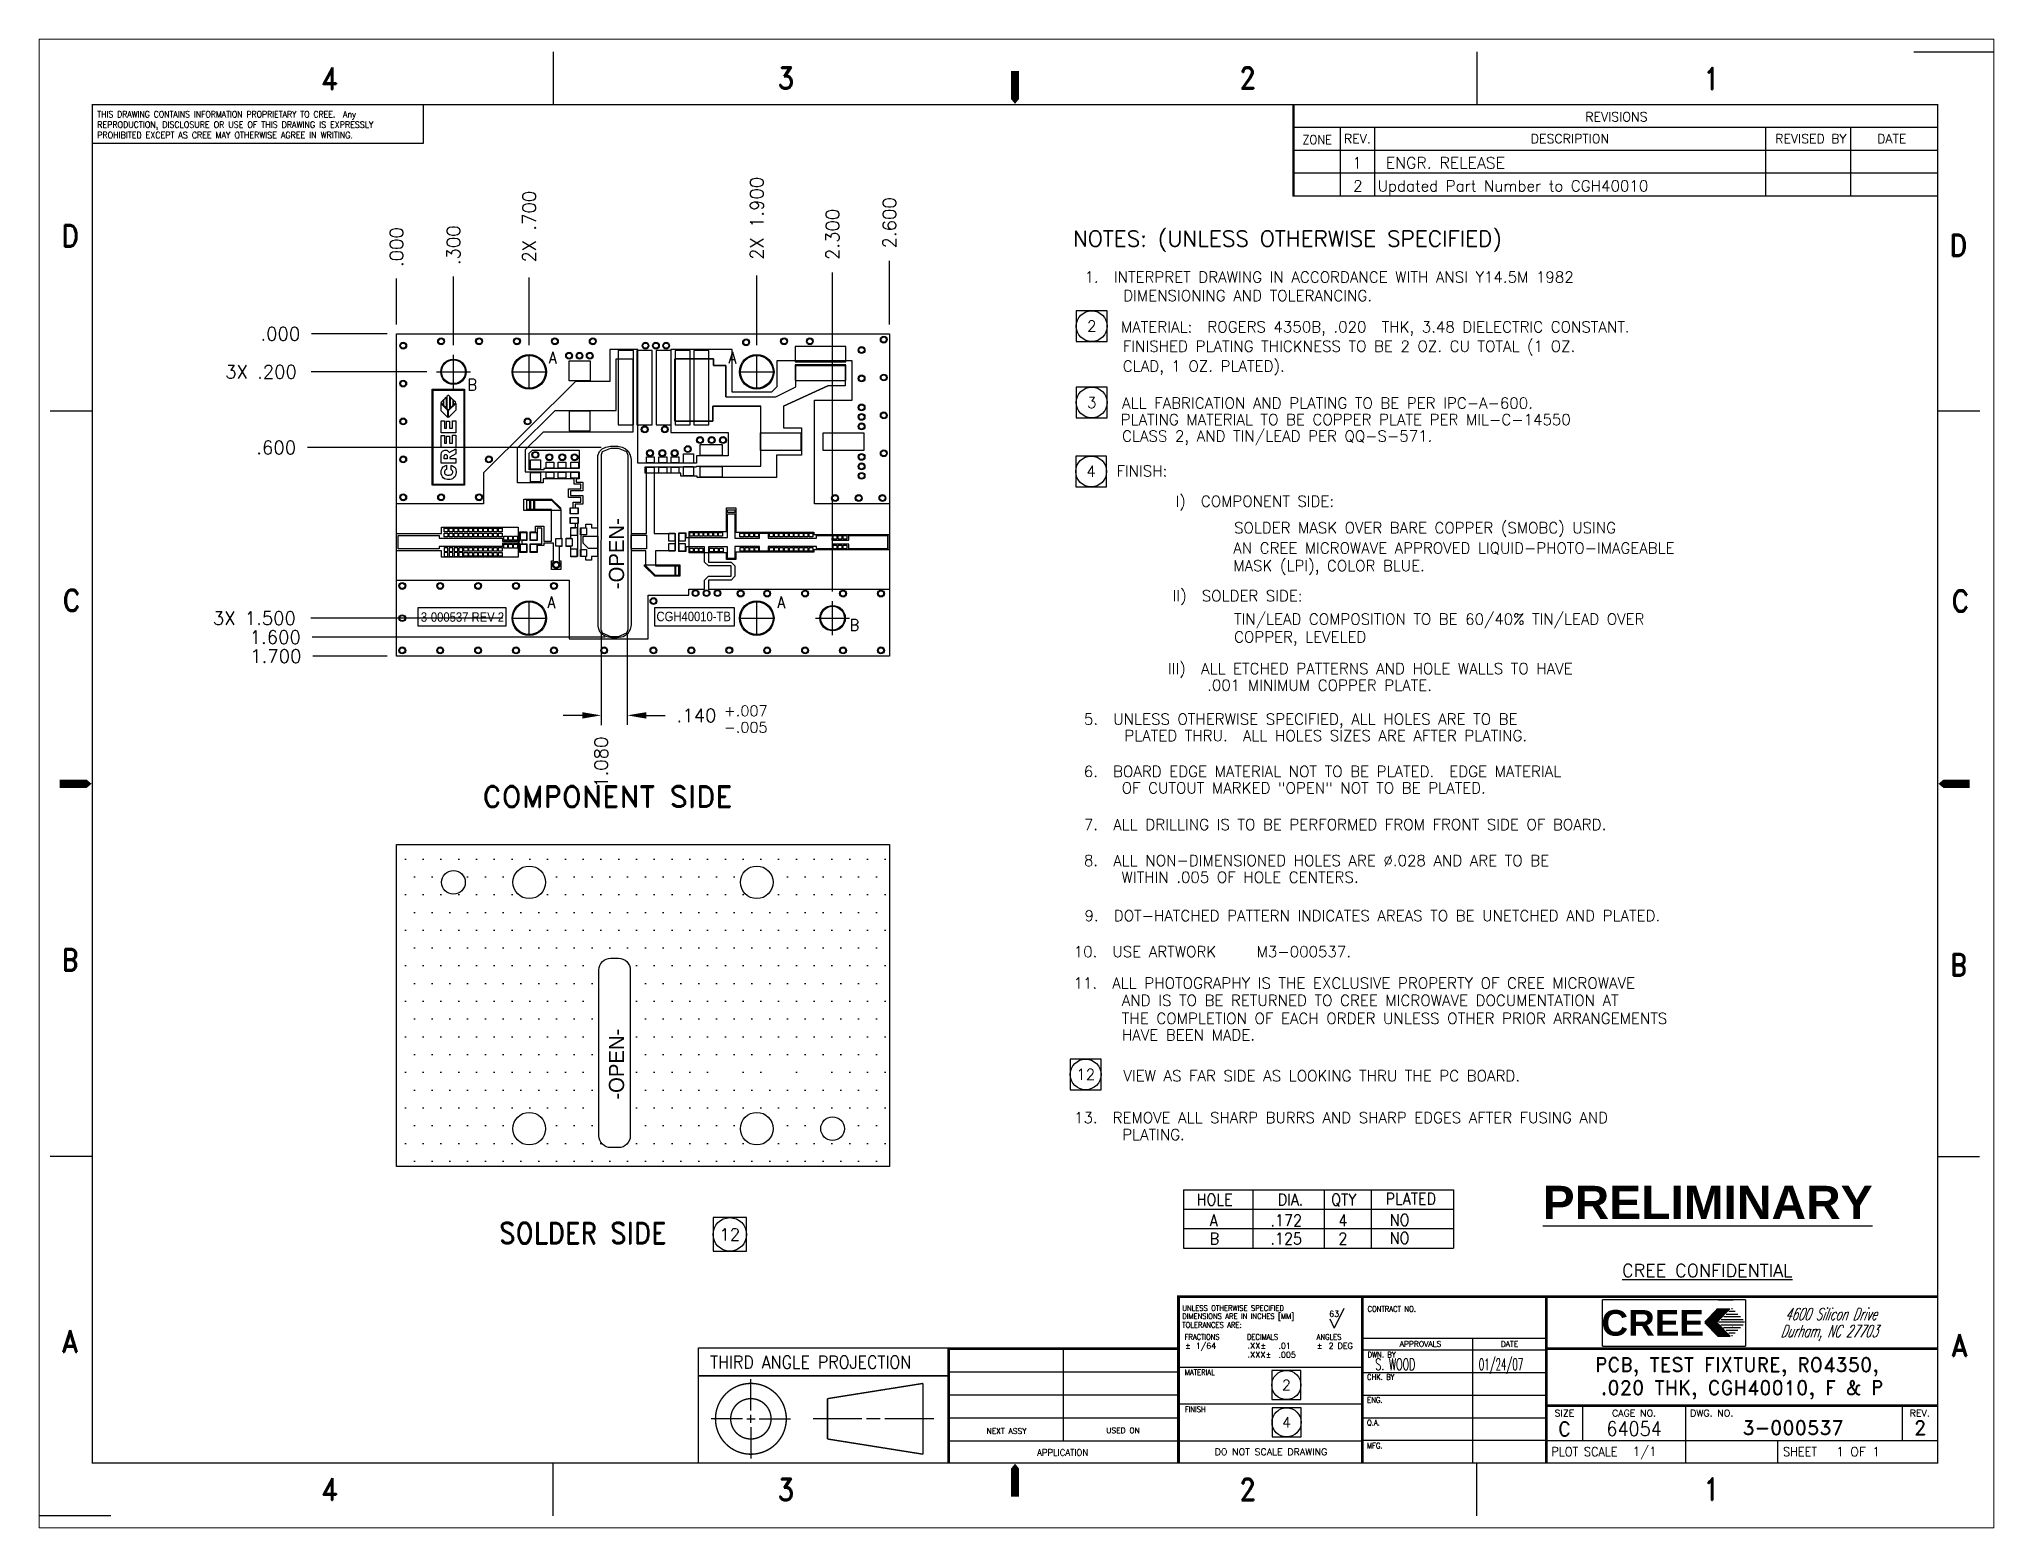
# Paper-space layout 'Layout1' of a CAD drawing. Header units: inches. Extents: x 1.05 to 9.45, y 0.8 to 7.2.
# The model-space entities are those that its viewports show. They can reach past a viewport. Long polylines and large blocks are cut down to what shows.
import ezdxf
from ezdxf.enums import TextEntityAlignment as Align

# ---------------------------------------------------------------- set-up
doc = ezdxf.new("R2010")
doc.units = ezdxf.units.IN
doc.header["$MEASUREMENT"] = 0
doc.linetypes.add('FILLPOLYEX', pattern=[101, 100, 1])
doc.linetypes.add('FILLPOLYIN', pattern=[101, 100, 1])
for name, color, linetype in [('BORDER', 9, 'Continuous'), ('CREE', 1, 'Continuous'), ('CUTOUT_FAB_pill-flange', 7, 'Continuous'), ('DIM', 1, 'Continuous'), ('HATCH', 6, 'Continuous'), ('MASK', 3, 'Continuous'), ('PCBHOLE', 200, 'Continuous'), ('Substrate_Outline', 2, 'Continuous'), ('TEXT', 4, 'Continuous'), ('TEXT_CLEAR', 7, 'Continuous'), ('TOP', 5, 'Continuous'), ('TRACE1', 20, 'Continuous'), ('VIA_28mil', 250, 'Continuous')]:
    doc.layers.add(name, color=color, linetype=linetype)
doc.styles.add('ARIAL_NEW', font='ARIAL.TTF', dxfattribs={"width": 0.85})
doc.styles.add('CREE', font='ARIBLK.TTF', dxfattribs={"width": 0.9})
doc.styles.add('DATE', font='ROMANS.SHX', dxfattribs={"width": 0.55})
doc.styles.add('NAME', font='ROMANS.shx', dxfattribs={"width": 0.6})
doc.styles.add('ROMAND', font='romand.shx')
doc.styles.add('ROMANS', font='romans.shx')
doc.styles.add('ROMANS1', font='ROMANS.shx', dxfattribs={"width": 0.8, "oblique": 20})

psp = doc.layouts.get("Layout1")

msp = doc.modelspace()

# ---------------------------------------------------------------- texts
at = {"layer": 'DIM', "style": 'ROMANS', "width": 0.9}
for s, p in [('A', (7.697, 7.055)), ('A', (8.645, 7.055)), ('B', (7.269, 6.912)), ('A', (7.69, 5.764)), ('A', (8.903, 5.764)), ('B', (9.285, 5.644)), ('HOLE', (11.115, 2.612)), ('DIA.', (11.543, 2.612)), ('QTY', (11.825, 2.612)), ('PLATED', (12.112, 2.616)), ('A', (11.184, 2.502)), ('.172', (11.505, 2.502)), ('4', (11.863, 2.502)), ('NO', (12.134, 2.505)), ('B', (11.184, 2.406)), ('.125', (11.505, 2.406)), ('2', (11.863, 2.406)), ('NO', (12.134, 2.409))]:
    msp.add_text(s, height=0.0616, rotation=360, dxfattribs=at).set_placement(p)
at = {"layer": 'DIM'}
for p in [(8.095, 5.864), (8.095, 3.17)]:
    msp.add_text('-OPEN-', height=0.08, rotation=90, dxfattribs=at).set_placement(p)
at = {"layer": 'DIM', "style": 'ROMANS'}
msp.add_text('M3-000537.', height=0.0581, rotation=360, dxfattribs=at).set_placement((11.432, 3.922))
at = {"layer": 'DIM', "char_height": 0.07, "attachment_point": 5, "rotation": 90, "style": 'ROMANS'}
for s, insert in [('\\A1;2X .700', (7.595, 7.777)), ('\\A1;2X .700', (7.595, 7.777)), ('\\A1;2X 1.900', (8.795, 7.821)), ('\\A1;2X 1.900', (8.795, 7.821)), ('\\A1;2.300', (9.195, 7.736)), ('\\A1;2.300', (9.195, 7.736)), ('\\A1;2.600', (9.495, 7.797)), ('\\A1;2.600', (9.495, 7.797)), ('\\A1;.000', (6.895, 7.669)), ('\\A1;.000', (6.895, 7.669)), ('\\A1;.300', (7.195, 7.679)), ('\\A1;.300', (7.195, 7.679)), ('1.080', (7.974, 4.951))]:
    msp.add_mtext(s, dxfattribs=dict(at, insert=insert))
at = {"layer": 'DIM', "attachment_point": 5, "style": 'ROMANS'}
for s, insert, char_height in [('\\A1;.000', (6.282, 7.211), 0.07), ('\\A1;.000', (6.282, 7.211), 0.07), ('3X .200', (6.18, 7.011), 0.07), ('3X .200', (6.18, 7.011), 0.07), ('\\A1;.600', (6.26, 6.611), 0.07), ('\\A1;.600', (6.26, 6.611), 0.07), ('3X 1.500', (6.145, 5.711), 0.07), ('3X 1.500', (6.145, 5.711), 0.07), ('\\A1;1.600', (6.255, 5.611), 0.07), ('\\A1;1.600', (6.255, 5.611), 0.07), ('\\A1;1.700', (6.258, 5.511), 0.07), ('\\A1;1.700', (6.258, 5.511), 0.07), ('.140', (8.477, 5.198), 0.07), ('+.007', (8.737, 5.222), 0.056), ('+.007', (8.737, 5.222), 0.056), ('-.005', (8.737, 5.135), 0.056), ('-.005', (8.737, 5.135), 0.056)]:
    msp.add_mtext(s, dxfattribs=dict(at, insert=insert, char_height=char_height))
at = {"layer": 'TEXT', "style": 'ROMANS'}
for s, height, p in [('2  Updated Part Number to CGH40010', 0.05813, (11.941, 7.963)), ('NOTES: (UNLESS OTHERWISE SPECIFIED)', 0.08367, (10.463, 7.672)), ('1.  INTERPRET DRAWING IN ACCORDANCE WITH ANSI Y14.5M 1982', 0.05813, (10.524, 7.482)), ('DIMENSIONING AND TOLERANCING.', 0.05813, (10.728, 7.384)), ('MATERIAL:  ROGERS 4350B, .020  THK, 3.48 DIELECTRIC CONSTANT. ', 0.05813, (10.716, 7.219)), ('FINISHED PLATING THICKNESS TO BE 2 OZ. CU TOTAL (1 OZ. ', 0.05813, (10.726, 7.117)), ('CLAD, 1 OZ. PLATED).', 0.05813, (10.726, 7.012)), ('ALL FABRICATION AND PLATING TO BE PER IPC-A-600.', 0.05813, (10.722, 6.817)), ('PLATING MATERIAL TO BE COPPER PLATE PER MIL-C-14550', 0.05813, (10.715, 6.73)), ('CLASS 2, AND TIN/LEAD PER QQ-S-571.', 0.05813, (10.722, 6.643)), ('    FINISH:', 0.05792, (10.52, 6.459)), ('II)  SOLDER SIDE:', 0.05792, (10.989, 5.8)), ('TIN/LEAD COMPOSITION TO BE 60/40% TIN/LEAD OVER', 0.05792, (11.313, 5.677)), ('COPPER, LEVELED', 0.05792, (11.313, 5.583)), ('III)  ALL ETCHED PATTERNS AND HOLE WALLS TO HAVE', 0.05813, (10.964, 5.416)), ('.001 MINIMUM COPPER PLATE.', 0.05813, (11.171, 5.328)), ('5.  UNLESS OTHERWISE SPECIFIED, ALL HOLES ARE TO BE', 0.05813, (10.521, 5.149)), ('PLATED THRU.  ALL HOLES SIZES ARE AFTER PLATING.', 0.05813, (10.734, 5.062)), ('6.  BOARD EDGE MATERIAL NOT TO BE PLATED.  EDGE MATERIAL ', 0.05813, (10.52, 4.873)), ('OF CUTOUT MARKED "OPEN" NOT TO BE PLATED.', 0.05813, (10.72, 4.786)), ('7.  ALL DRILLING IS TO BE PERFORMED FROM FRONT SIDE OF BOARD.', 0.05813, (10.521, 4.593)), ('8.  ALL NON-DIMENSIONED HOLES ARE %%C.028 AND ARE TO BE', 0.05813, (10.521, 4.403)), ('WITHIN .005 OF HOLE CENTERS.', 0.05813, (10.719, 4.315)), ('9.  DOT-HATCHED PATTERN INDICATES AREAS TO BE UNETCHED AND PLATED.', 0.05813, (10.524, 4.112)), ('10.  USE ARTWORK ', 0.05813, (10.467, 3.922)), ('11.  ALL PHOTOGRAPHY IS THE EXCLUSIVE PROPERTY OF CREE MICROWAVE ', 0.05813, (10.466, 3.756)), ('AND IS TO BE RETURNED TO CREE MICROWAVE DOCUMENTATION AT ', 0.05813, (10.721, 3.665)), ('THE COMPLETION OF EACH ORDER UNLESS OTHER PRIOR ARRANGEMENTS', 0.05813, (10.721, 3.57)), ('HAVE BEEN MADE.', 0.05813, (10.721, 3.483)), ('VIEW AS FAR SIDE AS LOOKING THRU THE PC BOARD.', 0.05813, (10.729, 3.267)), ('13.  REMOVE ALL SHARP BURRS AND SHARP EDGES AFTER FUSING AND', 0.05791, (10.469, 3.046)), ('PLATING.', 0.0579, (10.723, 2.957))]:
    msp.add_text(s, height=height, rotation=360, dxfattribs=at).set_placement(p)
for s, p in [('I)  COMPONENT SIDE: ', (11.004, 6.299)), ('SOLDER MASK OVER BARE COPPER (SMOBC) USING', (11.313, 6.159)), ('AN CREE MICROWAVE APPROVED LIQUID-PHOTO-IMAGEABLE', (11.309, 6.052)), ('MASK (LPI), COLOR BLUE.', (11.309, 5.959))]:
    msp.add_text(s, height=0.0579, dxfattribs=at).set_placement(p)
at = {"layer": 'TEXT', "color": 1, "style": 'CREE', "width": 0.9}
msp.add_text('%%UPRELIMINARY', height=0.17557, dxfattribs=at).set_placement((12.941, 2.54))
at = {"layer": 'TEXT', "style": 'ROMAND', "width": 0.9}
msp.add_text('SOLDER SIDE', height=0.11236, rotation=360, dxfattribs=at).set_placement((7.436, 2.41))
at = {"layer": 'TEXT_CLEAR', "color": 6, "linetype": 'FILLPOLYIN', "style": 'ARIAL_NEW', "width": 0.85}
for s, p in [('3-000537 REV 2', (7.023, 5.692)), ('CGH40010-TB', (8.266, 5.695))]:
    msp.add_text(s, height=0.05, dxfattribs=at).set_placement(p)
at = {"layer": 'TRACE1', "style": 'ROMAND'}
msp.add_text('COMPONENT SIDE', height=0.11236, rotation=360, dxfattribs=at).set_placement((7.348, 4.713))

# ---------------------------------------------------------------- blocks, each defined once
blk = doc.blocks.new('NOTESYM')
blk.add_lwpolyline([(-0.175, 0.175), (-0.175, -0.175), (0.175, -0.175), (0.175, 0.175)], close=True)
blk.add_circle((0, 0), 0.175)
at = {"style": 'ROMANS'}
blk.add_attdef('NUM', text='', height=0.125, dxfattribs=at).set_placement((0, 0), align=Align.MIDDLE)
blk = doc.blocks.new('*X5')
at = {"color": 0}
for p, q in [((0.39814, 0.05031), (0.39795, 0.05031)), ((0.401, 0.04719), (0.39485, 0.04719)), ((0.40064, 0.04656), (0.39543, 0.04656)), ((0.40062, 0.04781), (0.39547, 0.04781)), ((0.40002, 0.04594), (0.39605, 0.04594)), ((0.4, 0.04844), (0.39609, 0.04844)), ((0.39938, 0.04906), (0.39671, 0.04906)), ((0.39876, 0.04969), (0.39733, 0.04969)), ((0.3994, 0.04531), (0.39667, 0.04531)), ((0.39878, 0.04469), (0.39729, 0.04469)), ((0.39816, 0.04406), (0.39791, 0.04406))]:
    blk.add_line(p, q, dxfattribs=at)
blk = doc.blocks.new('*X4')
at = {"color": 0}
for p, q in [((0.39194, 0.04731), (0.39495, 0.05032)), ((0.3922, 0.04731), (0.39521, 0.05032)), ((0.39247, 0.04731), (0.39548, 0.05032)), ((0.39273, 0.04731), (0.39574, 0.05032)), ((0.393, 0.04731), (0.39601, 0.05032)), ((0.39326, 0.04731), (0.39627, 0.05032)), ((0.39353, 0.04731), (0.39654, 0.05032)), ((0.39379, 0.04731), (0.39681, 0.05032)), ((0.39406, 0.04731), (0.39707, 0.05032)), ((0.39424, 0.04987), (0.39468, 0.05032)), ((0.39432, 0.04731), (0.39734, 0.05032)), ((0.39183, 0.04693), (0.39196, 0.04706)), ((0.39196, 0.0468), (0.39223, 0.04706)), ((0.39209, 0.04666), (0.39249, 0.04706)), ((0.39222, 0.04653), (0.39276, 0.04706)), ((0.39236, 0.0464), (0.39302, 0.04706)), ((0.39249, 0.04626), (0.39329, 0.04706)), ((0.39262, 0.04613), (0.39355, 0.04706)), ((0.39275, 0.046), (0.39382, 0.04706)), ((0.39288, 0.04587), (0.39408, 0.04706)), ((0.39302, 0.04573), (0.39435, 0.04706)), ((0.39315, 0.0456), (0.39459, 0.04704)), ((0.39328, 0.04547), (0.39472, 0.04691)), ((0.39341, 0.04533), (0.39486, 0.04678)), ((0.39354, 0.0452), (0.39499, 0.04664)), ((0.39368, 0.04507), (0.39512, 0.04651)), ((0.39381, 0.04493), (0.39525, 0.04638)), ((0.39394, 0.0448), (0.39538, 0.04624)), ((0.39407, 0.04467), (0.39552, 0.04611)), ((0.3942, 0.04453), (0.39565, 0.04598)), ((0.39434, 0.0444), (0.39578, 0.04584)), ((0.39447, 0.04427), (0.39591, 0.04571)), ((0.3946, 0.04413), (0.39604, 0.04558)), ((0.39473, 0.044), (0.39618, 0.04544)), ((0.39498, 0.04398), (0.39631, 0.04531)), ((0.39524, 0.04398), (0.39644, 0.04518)), ((0.39551, 0.04398), (0.39657, 0.04505)), ((0.39577, 0.04398), (0.3967, 0.04491)), ((0.39604, 0.04398), (0.39684, 0.04478)), ((0.3963, 0.04398), (0.39697, 0.04465)), ((0.39657, 0.04398), (0.3971, 0.04451)), ((0.39683, 0.04398), (0.39723, 0.04438)), ((0.3971, 0.04398), (0.39736, 0.04425)), ((0.39736, 0.04398), (0.3975, 0.04411))]:
    blk.add_line(p, q, dxfattribs=at)
blk = doc.blocks.new('block_template(1)_2000')
at = {"layer": 'BORDER'}
for p, q in [((-2.03722, -0.12402), (-2.03722, -0.14854)), ((-1.60879, -0.12402), (-1.60879, -0.14854)), ((-2.09738, -0.1665), (-2.09738, -0.14854)), ((-1.69421, -0.14837), (-1.69421, -0.19101)), ((-1.69357, -0.19101), (-1.69357, -0.14854)), ((-1.69357, -0.15903), (-1.3951, -0.15903)), ((-1.67225, -0.15903), (-1.67225, -0.19101)), ((-1.65626, -0.15903), (-1.65626, -0.19101)), ((-1.47504, -0.15903), (-1.47504, -0.19101)), ((-1.43555, -0.15903), (-1.43555, -0.19101)), ((-2.25091, -0.1665), (-2.09738, -0.1665)), ((-1.69357, -0.16969), (-1.3951, -0.16969)), ((-1.3951, -0.18035), (-1.69357, -0.18035)), ((-1.3951, -0.19101), (-1.69421, -0.19101)), ((-2.2704, -0.29068), (-2.25091, -0.29068)), ((-1.3951, -0.29068), (-1.3756, -0.29068)), ((-2.25091, -0.63661), (-2.2704, -0.63661)), ((-1.39516, -0.63661), (-1.37567, -0.63661)), ((-1.6705, -0.70706), (-1.67505, -0.71615)), ((-1.67695, -0.71184), (-1.67505, -0.71615)), ((-1.66191, -0.72087), (-1.57663, -0.72087)), ((-1.61074, -0.77875), (-1.61074, -0.72087)), ((-1.80048, -0.76841), (-1.80048, -0.72577)), ((-1.74718, -0.7343), (-1.66191, -0.7343)), ((-1.66191, -0.7262), (-1.57663, -0.7262)), ((-1.9455, -0.75442), (-1.9455, -0.73991)), ((-1.85378, -0.73643), (-1.74718, -0.73643)), ((-1.66191, -0.73671), (-1.57663, -0.73671)), ((-1.85378, -0.74709), (-1.74718, -0.74709)), ((-1.74718, -0.75136), (-1.66191, -0.75136)), ((-1.66191, -0.74722), (-1.57663, -0.74722)), ((-1.55979, -0.75221), (-1.55979, -0.76841)), ((-1.51203, -0.75221), (-1.51203, -0.76841)), ((-1.41162, -0.75221), (-1.41162, -0.76841)), ((-1.94934, -0.75826), (-1.96385, -0.75826)), ((-1.94742, -0.75826), (-1.94358, -0.75826)), ((-1.9455, -0.76018), (-1.9455, -0.75634)), ((-1.94166, -0.75826), (-1.92715, -0.75826)), ((-1.85378, -0.75775), (-1.74718, -0.75775)), ((-1.66191, -0.75773), (-1.57663, -0.75773)), ((-1.9455, -0.7621), (-1.9455, -0.77661)), ((-1.85378, -0.76841), (-1.66191, -0.76841)), ((-1.66191, -0.76824), (-1.57663, -0.76824)), ((-1.3951, -0.76841), (-1.57663, -0.76841)), ((-1.51203, -0.76841), (-1.51203, -0.77875)), ((-1.46939, -0.76841), (-1.46939, -0.77875)), ((-2.03722, -0.80327), (-2.03722, -0.77875)), ((-1.60879, -0.80327), (-1.60879, -0.77875))]:
    blk.add_line(p, q, dxfattribs=at)
at = {"layer": 'BORDER', "linetype": 'Continuous'}
for p, q in [((-1.89401, -0.75826), (-1.91669, -0.75826)), ((-1.88549, -0.75826), (-1.89188, -0.75826)), ((-1.86067, -0.75826), (-1.88335, -0.75826))]:
    blk.add_line(p, q, dxfattribs=at)
at = {"layer": 'BORDER'}
for points in [[(-1.823, -0.14819, 0, 0.0127, 0), (-1.823, -0.14058, 0.00383, 0.00383, 0), (-1.823, -0.13293, 0.00383, 0.00383, 0)], [(-2.25125, -0.46364, 0, 0.0127, 0), (-2.25886, -0.46364, 0.00383, 0.00383, 0), (-2.26607, -0.46364, 0.00383, 0.00383, 0)], [(-1.39475, -0.46364, 0, 0.0127, 0), (-1.38714, -0.46364, 0.00383, 0.00383, 0), (-1.38034, -0.46364, 0.00383, 0.00383, 0)], [(-1.823, -0.7791, 0, 0.0127, 0), (-1.823, -0.78671, 0.00383, 0.00383, 0), (-1.823, -0.79436, 0.00383, 0.00383, 0)]]:
    blk.add_lwpolyline(points, format="xyseb", dxfattribs=at)
for points, const_width in [([(-1.3951, -0.14854), (-2.25091, -0.14854), (-2.25091, -0.77875), (-1.3951, -0.77875)], 0.00061), ([(-1.9455, -0.74183), (-1.94711, -0.74191), (-1.94871, -0.74215), (-1.95027, -0.74254), (-1.95179, -0.74308), (-1.95324, -0.74377), (-1.95463, -0.7446), (-1.95592, -0.74556), (-1.95712, -0.74664), (-1.9582, -0.74784), (-1.95916, -0.74913), (-1.95999, -0.75052), (-1.96068, -0.75197), (-1.96122, -0.75349), (-1.96161, -0.75506), (-1.96185, -0.75665), (-1.96193, -0.75826), (-1.96185, -0.75987), (-1.96161, -0.76147), (-1.96122, -0.76303), (-1.96068, -0.76455), (-1.95999, -0.76601), (-1.95916, -0.76739), (-1.9582, -0.76868), (-1.95712, -0.76988), (-1.95592, -0.77096), (-1.95463, -0.77192), (-1.95324, -0.77275), (-1.95179, -0.77344), (-1.95027, -0.77398), (-1.94871, -0.77437), (-1.94711, -0.77461), (-1.9455, -0.77469), (-1.94389, -0.77461), (-1.9423, -0.77437), (-1.94073, -0.77398), (-1.93921, -0.77344), (-1.93776, -0.77275), (-1.93637, -0.77192), (-1.93508, -0.77096), (-1.93388, -0.76988), (-1.9328, -0.76868), (-1.93184, -0.76739), (-1.93101, -0.76601), (-1.93032, -0.76455), (-1.92978, -0.76303), (-1.92939, -0.76147), (-1.92915, -0.75987), (-1.92907, -0.75826), (-1.92915, -0.75665), (-1.92939, -0.75506), (-1.92978, -0.75349), (-1.93032, -0.75197), (-1.93101, -0.75052), (-1.93184, -0.74913), (-1.9328, -0.74784), (-1.93388, -0.74664), (-1.93508, -0.74556), (-1.93637, -0.7446), (-1.93776, -0.74377), (-1.93921, -0.74308), (-1.94073, -0.74254), (-1.9423, -0.74215), (-1.94389, -0.74191)], 0.00064), ([(-1.9455, -0.7489), (-1.94642, -0.74894), (-1.94733, -0.74908), (-1.94822, -0.7493), (-1.94908, -0.74961), (-1.94991, -0.75), (-1.9507, -0.75048), (-1.95144, -0.75102), (-1.95212, -0.75164), (-1.95274, -0.75232), (-1.95328, -0.75306), (-1.95376, -0.75385), (-1.95415, -0.75468), (-1.95446, -0.75554), (-1.95468, -0.75644), (-1.95482, -0.75734), (-1.95486, -0.75826), (-1.95482, -0.75918), (-1.95468, -0.76009), (-1.95446, -0.76098), (-1.95415, -0.76184), (-1.95376, -0.76267), (-1.95328, -0.76346), (-1.95274, -0.7642), (-1.95212, -0.76488), (-1.95144, -0.7655), (-1.9507, -0.76605), (-1.94991, -0.76652), (-1.94908, -0.76691), (-1.94822, -0.76722), (-1.94733, -0.76744), (-1.94642, -0.76758), (-1.9455, -0.76762), (-1.94458, -0.76758), (-1.94367, -0.76744), (-1.94278, -0.76722), (-1.94192, -0.76691), (-1.94109, -0.76652), (-1.9403, -0.76605), (-1.93956, -0.7655), (-1.93888, -0.76488), (-1.93826, -0.7642), (-1.93772, -0.76346), (-1.93724, -0.76267), (-1.93685, -0.76184), (-1.93654, -0.76098), (-1.93632, -0.76009), (-1.93618, -0.75918), (-1.93614, -0.75826), (-1.93618, -0.75734), (-1.93632, -0.75644), (-1.93654, -0.75554), (-1.93685, -0.75468), (-1.93724, -0.75385), (-1.93772, -0.75306), (-1.93826, -0.75232), (-1.93888, -0.75164), (-1.93956, -0.75102), (-1.9403, -0.75048), (-1.94109, -0.75), (-1.94192, -0.74961), (-1.94278, -0.7493), (-1.94367, -0.74908), (-1.94458, -0.74894)], 0.00064)]:
    blk.add_lwpolyline(points, close=True, dxfattribs=dict(at, const_width=const_width))
for points, const_width in [([(-1.3951, -0.70164), (-1.74718, -0.70164), (-1.74718, -0.77875)], 0.00128), ([(-1.66191, -0.77875), (-1.66191, -0.70164)], 0.00128), ([(-1.57663, -0.77875), (-1.57663, -0.70164)], 0.00128), ([(-1.96989, -0.72528), (-1.96989, -0.77875)], 0.00064), ([(-1.85378, -0.72545), (-1.96989, -0.72545)], 0.00064), ([(-1.85378, -0.77875), (-1.85378, -0.72577), (-1.74718, -0.72577)], 0.00128), ([(-1.85378, -0.77875), (-1.85378, -0.72528)], 0.00064), ([(-1.57663, -0.72577), (-1.3951, -0.72577)], 0.00128), ([(-1.85378, -0.73832), (-1.96989, -0.73832)], 0.00064), ([(-1.86562, -0.74183), (-1.90998, -0.7489)], 0.00064), ([(-1.86562, -0.74183), (-1.86562, -0.77469)], 0.00064), ([(-1.90998, -0.7489), (-1.90998, -0.76762)], 0.00064), ([(-1.57663, -0.75221), (-1.3951, -0.75221)], 0.00128), ([(-1.86562, -0.77469), (-1.90998, -0.76762)], 0.00064), ([(-1.96989, -0.77875), (-1.85378, -0.77875)], 0.00064)]:
    blk.add_lwpolyline(points, dxfattribs=dict(at, const_width=const_width))
at = {"layer": 'CREE'}
for p, q in [((-1.48427, -0.70303), (-1.55056, -0.70303)), ((-1.55056, -0.72458), (-1.55056, -0.70303)), ((-1.4968, -0.70303), (-1.48995, -0.70303)), ((-1.48427, -0.70303), (-1.48427, -0.72458)), ((-1.50307, -0.71327), (-1.49716, -0.7073)), ((-1.49737, -0.71327), (-1.50307, -0.71327)), ((-1.50307, -0.71375), (-1.49701, -0.71986)), ((-1.49145, -0.7073), (-1.49737, -0.71327)), ((-1.49024, -0.7156), (-1.49006, -0.7156)), ((-1.55056, -0.72458), (-1.48427, -0.72458)), ((-1.49701, -0.71986), (-1.49131, -0.71986))]:
    blk.add_line(p, q, dxfattribs=at)
blk.add_lwpolyline([(-1.49131, -0.71986), (-1.49737, -0.71375), (-1.50307, -0.71375)], dxfattribs=at)
at = {"layer": 'DEFPOINTS'}
for p, q in [((-1.4062, -0.12402), (-1.36665, -0.12402)), ((-1.36665, -0.12402), (-1.36665, -0.14854)), ((-2.2423, -0.80327), (-2.28362, -0.80327))]:
    blk.add_line(p, q, dxfattribs=at)
at = {"layer": 'HATCH', "color": 1}
blk.add_line((-1.49715, -0.7073), (-1.49145, -0.7073), dxfattribs=at)
at = {"layer": 'CREE', "linetype": 'Continuous', "xscale": 1.982696892510698, "yscale": 1.982696892510697, "zscale": 1.982696892510697}
for name in ['*X4', '*X5']:
    blk.add_blockref(name, (-2.27969, -0.80706), dxfattribs=at)
at = {"color": 6, "style": 'CREE', "width": 0.9}
blk.add_text('CREE', height=0.011896, dxfattribs=at).set_placement((-1.55106, -0.7197))
at = {"layer": 'BORDER', "style": 'ROMAND'}
for s, height, width, p in [('4', 0.01017, 0.9, (-2.14495, -0.14153)), ('3', 0.01017, 0.9, (-1.93315, -0.14129)), ('2', 0.01017, 0.9, (-1.71906, -0.14129)), ('1', 0.01017, 0.9, (-1.5038, -0.14153)), ('THIS DRAWING CONTAINS INFORMATION PROPRIETARY TO CREE.  Any ', 0.0029847, 0.88, (-2.24865, -0.15453)), ('REPRODUCTION, DISCLOSURE OR USE OF THIS DRAWING IS EXPRESSLY', 0.0029847, 0.9, (-2.24865, -0.15936)), ('PROHIBITED EXCEPT AS CREE MAY OTHERWISE AGREE IN WRITING.', 0.0029847, 0.9, (-2.24865, -0.1642)), ('D', 0.01017, 0.9, (-2.26528, -0.21452)), ('D', 0.01017, 0.9, (-1.38964, -0.21892)), ('C', 0.01017, 0.9, (-2.26464, -0.38362)), ('C', 0.01017, 0.9, (-1.3887, -0.38393)), ('B', 0.01017, 0.9, (-2.26515, -0.55038)), ('B', 0.01017, 0.9, (-1.38933, -0.55272)), ('UNLESS OTHERWISE SPECIFIED', 0.0025583, 0.9, (-1.74545, -0.70818)), ('CONTRACT NO.', 0.0025583, 0.9, (-1.65951, -0.70857)), ('TOLERANCES ARE:', 0.0025583, 0.9, (-1.74545, -0.71598)), ('DIMENSIONS ARE IN INCHES [MM]', 0.0025583, 0.9, (-1.74545, -0.71193)), ('A', 0.01017, 0.9, (-2.26515, -0.72735)), ('FRACTIONS', 0.002558, 0.8, (-1.74434, -0.72155)), ('%%P', 0.002558, 1.1, (-1.74417, -0.72563)), ('DECIMALS', 0.002558, 0.8, (-1.71541, -0.72155)), ('.XX%%P', 0.002558, 1.1, (-1.71522, -0.72563)), ('ANGLES', 0.002558, 0.8, (-1.68309, -0.72155)), ('%%P', 0.002558, 1.1, (-1.6831, -0.72563)), ('A', 0.01017, 0.9, (-1.38885, -0.72921)), ('THIRD ANGLE PROJECTION', 0.0059694, 0.9, (-1.96442, -0.73498)), ('.XXX%%P', 0.002558, 1.1, (-1.71522, -0.72978)), ('DWN. BY', 0.002558, 0.9, (-1.65951, -0.72975)), ('MATERIAL', 0.002558, 0.9, (-1.74428, -0.73799)), ('CHK. BY', 0.002558, 0.9, (-1.65975, -0.74017)), ('ENG.', 0.002558, 0.9, (-1.65971, -0.75079)), ('FINISH', 0.002558, 0.9, (-1.74425, -0.75512)), ('Q.A.', 0.002558, 0.9, (-1.65978, -0.76134)), ('MFG.', 0.002558, 0.9, (-1.65978, -0.77202)), ('PLOT SCALE', 0.004264, 0.9, (-1.5743, -0.77561)), ('SHEET', 0.004264, 0.9, (-1.46686, -0.77561)), ('4', 0.01017, 0.9, (-2.14495, -0.79594)), ('3', 0.01017, 0.9, (-1.93315, -0.79616)), ('2', 0.01017, 0.9, (-1.71906, -0.79612)), ('1', 0.01017, 0.9, (-1.5038, -0.79594))]:
    blk.add_text(s, height=height, dxfattribs=dict(at, width=width)).set_placement(p)
for s, height, p in [('REVISIONS', 0.004264, (-1.54411, -0.15634)), ('SIZE', 0.003198, (-1.56821, -0.75723)), ('C', 0.00665, (-1.56821, -0.76628)), ('CAGE NO.', 0.003198, (-1.53591, -0.75723))]:
    blk.add_text(s, height=height, dxfattribs=at).set_placement(p, align=Align.CENTER)
at = {"layer": 'BORDER', "style": 'ROMAND', "width": 0.9}
for s, height, p in [('ZONE', 0.004264, (-1.68291, -0.16694)), ('64054', 0.006652, (-1.53591, -0.76621)), ('APPLICATION', 0.0031979, (-1.80092, -0.77549))]:
    blk.add_text(s, height=height, dxfattribs=at).set_placement(p, align=Align.CENTER)
at = {"layer": 'BORDER', "style": 'ROMAND'}
for s, height, p in [('REV.', 0.004264, (-1.66425, -0.16436)), ('DESCRIPTION', 0.0042639, (-1.56565, -0.16436)), ('REVISED BY', 0.004264, (-1.45393, -0.16436)), ('DATE', 0.004264, (-1.41642, -0.16436)), ('APPROVALS', 0.002558, (-1.63494, -0.72354)), ('DATE', 0.002558, (-1.59369, -0.72354)), ('NEXT ASSY', 0.002558, (-1.82695, -0.76394)), ('USED ON', 0.002558, (-1.77292, -0.76366)), ('DO NOT SCALE DRAWING', 0.0031979, (-1.70429, -0.77358))]:
    blk.add_text(s, height=height, dxfattribs=at).set_placement(p, align=Align.MIDDLE_CENTER)
at = {"layer": 'BORDER', "style": 'ROMANS1', "oblique": 20, "width": 0.615}
for s, p in [('4600 Silicon Drive', (-1.46588, -0.71245)), ('Durham, NC 27703', (-1.46802, -0.72033))]:
    blk.add_text(s, height=0.0055942, dxfattribs=at).set_placement(p)
at = {"layer": 'BORDER', "style": 'ROMAND'}
for s, p in [('DWG. NO.', (-1.50992, -0.75723)), ('REV.', (-1.40808, -0.75723))]:
    blk.add_text(s, height=0.003198, dxfattribs=at).set_placement(p)
at = {"layer": 'TEXT', "color": 1, "style": 'ROMAND'}
blk.add_text('%%UCREE CONFIDENTIAL', height=0.0059865, dxfattribs=at).set_placement((-1.54151, -0.69245))
at = {"layer": 'TEXT'}
for tag, height, style, p in [('REVBL', 0.00533, 'ROMANS', (-1.66436, -0.17826)), ('SFINISH', 0.00269, 'ROMANS', (-1.67501, -0.71093)), ('TITLE1', 0.00665, 'ROMAND', (-1.48586, -0.73643)), ('TITLE2', 0.00665, 'ROMAND', (-1.48586, -0.74709)), ('REV.', 0.00665, 'ROMAND', (-1.40325, -0.76575))]:
    blk.add_attdef(tag, text='', height=height, dxfattribs=dict(at, style=style)).set_placement(p, align=Align.CENTER)
for tag, p, height, style in [('DESCRIPTION', (-1.65103, -0.17826), 0.00533, 'ROMANS'), ('FTOL', (-1.73917, -0.72575), 0.00269, 'ROMANS'), ('DTOL2', (-1.70083, -0.72575), 0.00269, 'ROMANS'), ('ATOL', (-1.67755, -0.72575), 0.00269, 'ROMANS'), ('DTOL3', (-1.70083, -0.72989), 0.00269, 'ROMANS'), ('DRWNO', (-1.48566, -0.76575), 0.00665, 'ROMAND'), ('SCALE', (-1.53667, -0.77549), 0.00426, 'ROMANS'), ('SHTNO', (-1.44224, -0.77562), 0.00426, 'ROMANS')]:
    blk.add_attdef(tag, p, '', height=height, dxfattribs=dict(at, style=style))
for tag, p, style, width in [('DWNBY', (-1.65587, -0.73568), 'NAME', 0.6), ('DDATE', (-1.60794, -0.73568), 'DATE', 0.55), ('CHKBY', (-1.65587, -0.74619), 'NAME', 0.6), ('CDATE', (-1.60794, -0.74619), 'DATE', 0.55), ('ENGBY', (-1.65587, -0.7567), 'NAME', 0.6), ('EDATE', (-1.60794, -0.7567), 'DATE', 0.55), ('QABY', (-1.65587, -0.76721), 'NAME', 0.6), ('QDATE', (-1.60794, -0.76721), 'DATE', 0.55), ('MFGBY', (-1.65587, -0.77772), 'NAME', 0.6), ('MDATE', (-1.60794, -0.77772), 'DATE', 0.55)]:
    blk.add_attdef(tag, p, '', height=0.00533, dxfattribs=dict(at, style=style, width=width))

# ---------------------------------------------------------------- hatches: boundary and pattern name
at = {"layer": 'HATCH'}
h = msp.add_hatch(dxfattribs=at)
h.set_pattern_fill('DOTS', color=256, scale=1.5, style=0)
h.set_pattern_definition([(0, (6.89481, 7.53333), (0.046875, 0.09375), [0, -0.09375])])
h.paths.add_polyline_path([(9.495, 4.517), (6.895, 4.517), (6.895, 2.817), (9.495, 2.817)])
h.paths.add_polyline_path([(8.707, 3.974, -1), (8.72, 3.974, -1)], flags=16)
h.paths.add_polyline_path([(8.709, 4.317, -1), (8.881, 4.317, -1)], flags=16)
h.paths.add_polyline_path([(8.676, 3.999, -1), (8.689, 3.999, -1)], flags=16)
h.paths.add_polyline_path([(8.933, 3.752, -1), (8.92, 3.752, -1)], flags=16)
h.paths.add_polyline_path([(8.886, 3.752, -1), (8.873, 3.752, -1)], flags=16)
h.paths.add_polyline_path([(8.994, 3.752, -1), (8.981, 3.752, -1)], flags=16)
h.paths.add_polyline_path([(8.641, 3.999, -1), (8.654, 3.999, -1)], flags=16)
h.paths.add_polyline_path([(8.837, 3.752, -1), (8.824, 3.752, -1)], flags=16)
h.paths.add_polyline_path([(9.054, 3.752, -1), (9.041, 3.752, -1)], flags=16)
h.paths.add_polyline_path([(8.786, 3.752, -1), (8.773, 3.752, -1)], flags=16)
h.paths.add_polyline_path([(8.613, 3.999, -1), (8.626, 3.999, -1)], flags=16)
h.paths.add_polyline_path([(8.74, 3.752, -1), (8.727, 3.752, -1)], flags=16)
h.paths.add_polyline_path([(8.583, 3.999, -1), (8.596, 3.999, -1)], flags=16)
h.paths.add_polyline_path([(8.699, 3.752, -1), (8.686, 3.752, -1)], flags=16)
h.paths.add_polyline_path([(9.302, 4.096, -1), (9.289, 4.096, -1)], flags=16)
h.paths.add_polyline_path([(9.195, 3.752, -1), (9.182, 3.752, -1)], flags=16)
h.paths.add_polyline_path([(8.558, 3.953, -1), (8.571, 3.953, -1)], flags=16)
h.paths.add_polyline_path([(9.301, 3.917, -1), (9.288, 3.917, -1)], flags=16)
h.paths.add_polyline_path([(8.642, 3.752, -1), (8.655, 3.752, -1)], flags=16)
h.paths.add_polyline_path([(8.856, 3.636, -1), (8.843, 3.636, -1)], flags=16)
h.paths.add_polyline_path([(8.531, 3.974, -1), (8.544, 3.974, -1)], flags=16)
h.paths.add_polyline_path([(8.598, 3.752, -1), (8.611, 3.752, -1)], flags=16)
h.paths.add_polyline_path([(8.503, 3.974, -1), (8.516, 3.974, -1)], flags=16)
h.paths.add_polyline_path([(9.296, 3.758, -1), (9.283, 3.758, -1)], flags=16)
h.paths.add_polyline_path([(8.476, 3.974, -1), (8.489, 3.974, -1)], flags=16)
h.paths.add_polyline_path([(8.557, 3.752, -1), (8.57, 3.752, -1)], flags=16)
h.paths.add_polyline_path([(8.907, 4.482, -1), (8.92, 4.482, -1)], flags=16)
h.paths.add_polyline_path([(9.219, 3.64, -1), (9.206, 3.64, -1)], flags=16)
h.paths.add_polyline_path([(9.053, 4.482, -1), (9.066, 4.482, -1)], flags=16)
h.paths.add_polyline_path([(8.454, 3.953, -1), (8.467, 3.953, -1)], flags=16)
h.paths.add_polyline_path([(8.513, 3.752, -1), (8.526, 3.752, -1)], flags=16)
h.paths.add_polyline_path([(8.431, 3.974, -1), (8.444, 3.974, -1)], flags=16)
h.paths.add_polyline_path([(8.96, 3.513, -1), (8.947, 3.513, -1)], flags=16)
h.paths.add_polyline_path([(8.918, 3.513, -1), (8.905, 3.513, -1)], flags=16)
h.paths.add_polyline_path([(8.876, 3.513, -1), (8.863, 3.513, -1)], flags=16)
h.paths.add_polyline_path([(9.003, 3.513, -1), (8.99, 3.513, -1)], flags=16)
h.paths.add_polyline_path([(8.832, 3.513, -1), (8.819, 3.513, -1)], flags=16)
h.paths.add_polyline_path([(9.048, 3.513, -1), (9.035, 3.513, -1)], flags=16)
h.paths.add_polyline_path([(8.403, 3.974, -1), (8.416, 3.974, -1)], flags=16)
h.paths.add_polyline_path([(9.464, 4.047, -1), (9.451, 4.047, -1)], flags=16)
h.paths.add_polyline_path([(9.464, 3.966, -1), (9.451, 3.966, -1)], flags=16)
h.paths.add_polyline_path([(8.664, 4.482, -1), (8.677, 4.482, -1)], flags=16)
h.paths.add_polyline_path([(9.192, 4.482, -1), (9.205, 4.482, -1)], flags=16)
h.paths.add_polyline_path([(8.47, 3.752, -1), (8.483, 3.752, -1)], flags=16)
h.paths.add_polyline_path([(8.793, 3.513, -1), (8.78, 3.513, -1)], flags=16)
h.paths.add_polyline_path([(9.102, 3.513, -1), (9.089, 3.513, -1)], flags=16)
h.paths.add_polyline_path([(8.753, 3.513, -1), (8.74, 3.513, -1)], flags=16)
h.paths.add_polyline_path([(9.147, 3.513, -1), (9.134, 3.513, -1)], flags=16)
h.paths.add_polyline_path([(8.376, 3.974, -1), (8.389, 3.974, -1)], flags=16)
h.paths.add_polyline_path([(9.464, 3.845, -1), (9.451, 3.845, -1)], flags=16)
h.paths.add_polyline_path([(9.464, 4.205, -1), (9.451, 4.205, -1)], flags=16)
h.paths.add_polyline_path([(8.71, 3.513, -1), (8.697, 3.513, -1)], flags=16)
h.paths.add_polyline_path([(9.19, 3.513, -1), (9.177, 3.513, -1)], flags=16)
h.paths.add_polyline_path([(8.358, 3.952, -1), (8.371, 3.952, -1)], flags=16)
h.paths.add_polyline_path([(8.667, 3.513, -1), (8.654, 3.513, -1)], flags=16)
h.paths.add_polyline_path([(9.232, 3.513, -1), (9.219, 3.513, -1)], flags=16)
h.paths.add_polyline_path([(8.469, 3.648, -1), (8.482, 3.648, -1)], flags=16)
h.paths.add_polyline_path([(8.552, 4.482, -1), (8.565, 4.482, -1)], flags=16)
h.paths.add_polyline_path([(8.635, 3.513, -1), (8.622, 3.513, -1)], flags=16)
h.paths.add_polyline_path([(8.327, 3.954, -1), (8.34, 3.954, -1)], flags=16)
h.paths.add_polyline_path([(9.271, 3.513, -1), (9.258, 3.513, -1)], flags=16)
h.paths.add_polyline_path([(9.464, 3.71, -1), (9.451, 3.71, -1)], flags=16)
h.paths.add_polyline_path([(8.602, 3.513, -1), (8.589, 3.513, -1)], flags=16)
h.paths.add_polyline_path([(9.464, 4.347, -1), (9.451, 4.347, -1)], flags=16)
h.paths.add_polyline_path([(9.339, 4.482, -1), (9.352, 4.482, -1)], flags=16)
h.paths.add_polyline_path([(8.303, 4.033, -1), (8.316, 4.033, -1)], flags=16)
h.paths.add_polyline_path([(8.569, 3.513, -1), (8.556, 3.513, -1)], flags=16)
h.paths.add_polyline_path([(8.298, 3.954, -1), (8.311, 3.954, -1)], flags=16)
h.paths.add_polyline_path([(8.536, 3.513, -1), (8.523, 3.513, -1)], flags=16)
h.paths.add_polyline_path([(9.349, 3.513, -1), (9.336, 3.513, -1)], flags=16)
h.paths.add_polyline_path([(8.27, 3.954, -1), (8.283, 3.954, -1)], flags=16)
h.paths.add_polyline_path([(9.464, 3.62, -1), (9.451, 3.62, -1)], flags=16)
h.paths.add_polyline_path([(8.256, 4.033, -1), (8.269, 4.033, -1)], flags=16)
h.paths.add_polyline_path([(8.505, 3.513, -1), (8.492, 3.513, -1)], flags=16)
h.paths.add_polyline_path([(8.432, 4.482, -1), (8.445, 4.482, -1)], flags=16)
h.paths.add_polyline_path([(8.47, 3.513, -1), (8.457, 3.513, -1)], flags=16)
h.paths.add_polyline_path([(9.413, 3.513, -1), (9.4, 3.513, -1)], flags=16)
h.paths.add_polyline_path([(9.464, 4.482, -1), (9.451, 4.482, -1)], flags=16)
h.paths.add_polyline_path([(8.96, 3.32, -1), (8.947, 3.32, -1)], flags=16)
h.paths.add_polyline_path([(8.918, 3.32, -1), (8.905, 3.32, -1)], flags=16)
h.paths.add_polyline_path([(8.876, 3.32, -1), (8.863, 3.32, -1)], flags=16)
h.paths.add_polyline_path([(9.003, 3.32, -1), (8.99, 3.32, -1)], flags=16)
h.paths.add_polyline_path([(8.832, 3.32, -1), (8.819, 3.32, -1)], flags=16)
h.paths.add_polyline_path([(9.048, 3.32, -1), (9.035, 3.32, -1)], flags=16)
h.paths.add_polyline_path([(8.212, 4.033, -1), (8.225, 4.033, -1)], flags=16)
h.paths.add_polyline_path([(8.422, 3.513, -1), (8.435, 3.513, -1)], flags=16)
h.paths.add_polyline_path([(8.793, 3.32, -1), (8.78, 3.32, -1)], flags=16)
h.paths.add_polyline_path([(9.102, 3.32, -1), (9.089, 3.32, -1)], flags=16)
h.paths.add_polyline_path([(8.27, 3.715, -1), (8.283, 3.715, -1)], flags=16)
h.paths.add_polyline_path([(8.753, 3.32, -1), (8.74, 3.32, -1)], flags=16)
h.paths.add_polyline_path([(9.464, 3.513, -1), (9.451, 3.513, -1)], flags=16)
h.paths.add_polyline_path([(9.147, 3.32, -1), (9.134, 3.32, -1)], flags=16)
h.paths.add_polyline_path([(8.71, 3.32, -1), (8.697, 3.32, -1)], flags=16)
h.paths.add_polyline_path([(8.387, 3.513, -1), (8.4, 3.513, -1)], flags=16)
h.paths.add_polyline_path([(9.19, 3.32, -1), (9.177, 3.32, -1)], flags=16)
h.paths.add_polyline_path([(8.667, 3.32, -1), (8.654, 3.32, -1)], flags=16)
h.paths.add_polyline_path([(9.232, 3.32, -1), (9.219, 3.32, -1)], flags=16)
h.paths.add_polyline_path([(8.635, 3.32, -1), (8.622, 3.32, -1)], flags=16)
h.paths.add_polyline_path([(8.352, 3.513, -1), (8.365, 3.513, -1)], flags=16)
h.paths.add_polyline_path([(8.302, 4.482, -1), (8.315, 4.482, -1)], flags=16)
h.paths.add_polyline_path([(9.271, 3.32, -1), (9.258, 3.32, -1)], flags=16)
h.paths.add_polyline_path([(8.602, 3.32, -1), (8.589, 3.32, -1)], flags=16)
h.paths.add_polyline_path([(8.143, 3.983, -1), (8.156, 3.983, -1)], flags=16)
h.paths.add_polyline_path([(8.321, 3.513, -1), (8.334, 3.513, -1)], flags=16)
h.paths.add_polyline_path([(8.569, 3.32, -1), (8.556, 3.32, -1)], flags=16)
h.paths.add_polyline_path([(8.536, 3.32, -1), (8.523, 3.32, -1)], flags=16)
h.paths.add_polyline_path([(9.349, 3.32, -1), (9.336, 3.32, -1)], flags=16)
h.paths.add_polyline_path([(8.287, 3.513, -1), (8.3, 3.513, -1)], flags=16)
h.paths.add_polyline_path([(8.505, 3.32, -1), (8.492, 3.32, -1)], flags=16)
h.paths.add_polyline_path([(8.128, 3.854), (8.128, 2.98, -0.41421), (8.065, 2.917), (8.025, 2.917, -0.414217), (7.962, 2.98), (7.962, 3.854, -0.41421), (8.025, 3.917), (8.065, 3.917, -0.414217)], flags=16)
h.paths.add_polyline_path([(8.098, 3.983, -1), (8.111, 3.983, -1)], flags=16)
h.paths.add_polyline_path([(8.252, 3.529, -1), (8.265, 3.529, -1)], flags=16)
h.paths.add_polyline_path([(8.47, 3.32, -1), (8.457, 3.32, -1)], flags=16)
h.paths.add_polyline_path([(9.413, 3.32, -1), (9.4, 3.32, -1)], flags=16)
h.paths.add_polyline_path([(9.096, 3.176, -1), (9.083, 3.176, -1)], flags=16)
h.paths.add_polyline_path([(8.212, 3.539, -1), (8.225, 3.539, -1)], flags=16)
h.paths.add_polyline_path([(8.435, 3.32, -1), (8.422, 3.32, -1)], flags=16)
h.paths.add_polyline_path([(8.184, 4.482, -1), (8.197, 4.482, -1)], flags=16)
h.paths.add_polyline_path([(9.464, 3.32, -1), (9.451, 3.32, -1)], flags=16)
h.paths.add_polyline_path([(8.048, 3.983, -1), (8.061, 3.983, -1)], flags=16)
h.paths.add_polyline_path([(8.4, 3.32, -1), (8.387, 3.32, -1)], flags=16)
h.paths.add_polyline_path([(8.365, 3.32, -1), (8.352, 3.32, -1)], flags=16)
h.paths.add_polyline_path([(8.001, 3.983, -1), (8.014, 3.983, -1)], flags=16)
h.paths.add_polyline_path([(8.334, 3.32, -1), (8.321, 3.32, -1)], flags=16)
h.paths.add_polyline_path([(8.881, 3.017, -1), (8.709, 3.017, -1)], flags=16)
h.paths.add_polyline_path([(8.3, 3.32, -1), (8.287, 3.32, -1)], flags=16)
h.paths.add_polyline_path([(9.464, 3.214, -1), (9.451, 3.214, -1)], flags=16)
h.paths.add_polyline_path([(7.962, 3.944, -1), (7.975, 3.944, -1)], flags=16)
h.paths.add_polyline_path([(8.273, 3.303, -1), (8.26, 3.303, -1)], flags=16)
h.paths.add_polyline_path([(9.257, 3.017, -1), (9.132, 3.017, -1)], flags=16)
h.paths.add_polyline_path([(8.052, 4.482, -1), (8.065, 4.482, -1)], flags=16)
h.paths.add_polyline_path([(7.984, 4.345, -1), (7.997, 4.345, -1)], flags=16)
h.paths.add_polyline_path([(7.922, 3.907, -1), (7.935, 3.907, -1)], flags=16)
h.paths.add_polyline_path([(8.233, 3.286, -1), (8.246, 3.286, -1)], flags=16)
h.paths.add_polyline_path([(8.203, 3.284, -1), (8.216, 3.284, -1)], flags=16)
h.paths.add_polyline_path([(7.932, 4.345, -1), (7.945, 4.345, -1)], flags=16)
h.paths.add_polyline_path([(8.174, 3.284, -1), (8.187, 3.284, -1)], flags=16)
h.paths.add_polyline_path([(8.436, 3.083, -1), (8.423, 3.083, -1)], flags=16)
h.paths.add_polyline_path([(9.464, 3.089, -1), (9.451, 3.089, -1)], flags=16)
h.paths.add_polyline_path([(8.144, 3.284, -1), (8.157, 3.284, -1)], flags=16)
h.paths.add_polyline_path([(7.893, 4.345, -1), (7.906, 4.345, -1)], flags=16)
h.paths.add_polyline_path([(7.932, 3.592, -1), (7.945, 3.592, -1)], flags=16)
h.paths.add_polyline_path([(7.839, 3.893, -1), (7.852, 3.893, -1)], flags=16)
h.paths.add_polyline_path([(7.903, 3.592, -1), (7.916, 3.592, -1)], flags=16)
h.paths.add_polyline_path([(7.852, 4.345, -1), (7.865, 4.345, -1)], flags=16)
h.paths.add_polyline_path([(7.806, 3.893, -1), (7.819, 3.893, -1)], flags=16)
h.paths.add_polyline_path([(7.891, 4.482, -1), (7.904, 4.482, -1)], flags=16)
h.paths.add_polyline_path([(7.873, 3.592, -1), (7.886, 3.592, -1)], flags=16)
h.paths.add_polyline_path([(8.947, 2.865, -1), (8.934, 2.865, -1)], flags=16)
h.paths.add_polyline_path([(7.774, 3.893, -1), (7.787, 3.893, -1)], flags=16)
h.paths.add_polyline_path([(7.812, 4.345, -1), (7.825, 4.345, -1)], flags=16)
h.paths.add_polyline_path([(7.844, 3.592, -1), (7.857, 3.592, -1)], flags=16)
h.paths.add_polyline_path([(9.464, 2.98, -1), (9.451, 2.98, -1)], flags=16)
h.paths.add_polyline_path([(7.839, 3.555, -1), (7.852, 3.555, -1)], flags=16)
h.paths.add_polyline_path([(9.203, 2.865, -1), (9.19, 2.865, -1)], flags=16)
h.paths.add_polyline_path([(7.742, 3.893, -1), (7.755, 3.893, -1)], flags=16)
h.paths.add_polyline_path([(8.655, 2.865, -1), (8.642, 2.865, -1)], flags=16)
h.paths.add_polyline_path([(7.762, 3.727, -1), (7.775, 3.727, -1)], flags=16)
h.paths.add_polyline_path([(7.835, 3.518, -1), (7.848, 3.518, -1)], flags=16)
h.paths.add_polyline_path([(7.709, 3.893, -1), (7.722, 3.893, -1)], flags=16)
h.paths.add_polyline_path([(7.762, 3.634, -1), (7.775, 3.634, -1)], flags=16)
h.paths.add_polyline_path([(7.803, 3.518, -1), (7.816, 3.518, -1)], flags=16)
h.paths.add_polyline_path([(8.474, 2.865, -1), (8.461, 2.865, -1)], flags=16)
h.paths.add_polyline_path([(7.704, 3.768, -1), (7.717, 3.768, -1)], flags=16)
h.paths.add_polyline_path([(7.679, 3.893, -1), (7.692, 3.893, -1)], flags=16)
h.paths.add_polyline_path([(7.77, 3.518, -1), (7.783, 3.518, -1)], flags=16)
h.paths.add_polyline_path([(7.932, 3.242, -1), (7.945, 3.242, -1)], flags=16)
h.paths.add_polyline_path([(9.464, 2.865, -1), (9.451, 2.865, -1)], flags=16)
h.paths.add_polyline_path([(7.737, 4.482, -1), (7.75, 4.482, -1)], flags=16)
h.paths.add_polyline_path([(7.652, 3.893, -1), (7.665, 3.893, -1)], flags=16)
h.paths.add_polyline_path([(7.903, 3.242, -1), (7.916, 3.242, -1)], flags=16)
h.paths.add_polyline_path([(7.509, 4.317, -1), (7.681, 4.317, -1)], flags=16)
h.paths.add_polyline_path([(7.738, 3.518, -1), (7.751, 3.518, -1)], flags=16)
h.paths.add_polyline_path([(7.636, 4.135, -1), (7.649, 4.135, -1)], flags=16)
h.paths.add_polyline_path([(7.835, 3.315, -1), (7.848, 3.315, -1)], flags=16)
h.paths.add_polyline_path([(7.643, 3.768, -1), (7.656, 3.768, -1)], flags=16)
h.paths.add_polyline_path([(7.624, 3.893, -1), (7.637, 3.893, -1)], flags=16)
h.paths.add_polyline_path([(7.873, 3.242, -1), (7.886, 3.242, -1)], flags=16)
h.paths.add_polyline_path([(7.839, 3.278, -1), (7.852, 3.278, -1)], flags=16)
h.paths.add_polyline_path([(7.803, 3.315, -1), (7.816, 3.315, -1)], flags=16)
h.paths.add_polyline_path([(7.597, 3.893, -1), (7.61, 3.893, -1)], flags=16)
h.paths.add_polyline_path([(7.844, 3.242, -1), (7.857, 3.242, -1)], flags=16)
h.paths.add_polyline_path([(8.252, 2.865, -1), (8.239, 2.865, -1)], flags=16)
h.paths.add_polyline_path([(7.77, 3.315, -1), (7.783, 3.315, -1)], flags=16)
h.paths.add_polyline_path([(7.569, 3.893, -1), (7.582, 3.893, -1)], flags=16)
h.paths.add_polyline_path([(7.573, 3.768, -1), (7.586, 3.768, -1)], flags=16)
h.paths.add_polyline_path([(7.738, 3.315, -1), (7.751, 3.315, -1)], flags=16)
h.paths.add_polyline_path([(7.541, 3.893, -1), (7.554, 3.893, -1)], flags=16)
h.paths.add_polyline_path([(7.535, 4.135, -1), (7.548, 4.135, -1)], flags=16)
h.paths.add_polyline_path([(7.705, 3.315, -1), (7.718, 3.315, -1)], flags=16)
h.paths.add_polyline_path([(7.514, 3.893, -1), (7.527, 3.893, -1)], flags=16)
h.paths.add_polyline_path([(7.506, 3.834, -1), (7.519, 3.834, -1)], flags=16)
h.paths.add_polyline_path([(7.584, 3.518, -1), (7.597, 3.518, -1)], flags=16)
h.paths.add_polyline_path([(7.673, 3.315, -1), (7.686, 3.315, -1)], flags=16)
h.paths.add_polyline_path([(7.506, 3.768, -1), (7.519, 3.768, -1)], flags=16)
h.paths.add_polyline_path([(7.551, 3.518, -1), (7.564, 3.518, -1)], flags=16)
h.paths.add_polyline_path([(7.64, 3.315, -1), (7.653, 3.315, -1)], flags=16)
h.paths.add_polyline_path([(8.015, 2.865, -1), (8.002, 2.865, -1)], flags=16)
h.paths.add_polyline_path([(7.519, 3.518, -1), (7.532, 3.518, -1)], flags=16)
h.paths.add_polyline_path([(7.608, 3.315, -1), (7.621, 3.315, -1)], flags=16)
h.paths.add_polyline_path([(7.411, 4.135, -1), (7.424, 4.135, -1)], flags=16)
h.paths.add_polyline_path([(7.575, 3.315, -1), (7.588, 3.315, -1)], flags=16)
h.paths.add_polyline_path([(7.486, 3.518, -1), (7.499, 3.518, -1)], flags=16)
h.paths.add_polyline_path([(7.543, 3.315, -1), (7.556, 3.315, -1)], flags=16)
h.paths.add_polyline_path([(7.441, 4.482, -1), (7.454, 4.482, -1)], flags=16)
h.paths.add_polyline_path([(7.454, 3.518, -1), (7.467, 3.518, -1)], flags=16)
h.paths.add_polyline_path([(7.51, 3.315, -1), (7.523, 3.315, -1)], flags=16)
h.paths.add_polyline_path([(7.421, 3.518, -1), (7.434, 3.518, -1)], flags=16)
h.paths.add_polyline_path([(7.681, 3.017, -1), (7.509, 3.017, -1)], flags=16)
h.paths.add_polyline_path([(7.478, 3.315, -1), (7.491, 3.315, -1)], flags=16)
h.paths.add_polyline_path([(7.389, 3.518, -1), (7.402, 3.518, -1)], flags=16)
h.paths.add_polyline_path([(7.307, 3.985, -1), (7.32, 3.985, -1)], flags=16)
h.paths.add_polyline_path([(7.307, 4.094, -1), (7.32, 4.094, -1)], flags=16)
h.paths.add_polyline_path([(7.307, 3.864, -1), (7.32, 3.864, -1)], flags=16)
h.paths.add_polyline_path([(7.445, 3.315, -1), (7.458, 3.315, -1)], flags=16)
h.paths.add_polyline_path([(7.307, 3.733, -1), (7.32, 3.733, -1)], flags=16)
h.paths.add_polyline_path([(7.345, 3.517, -1), (7.358, 3.517, -1)], flags=16)
h.paths.add_polyline_path([(7.735, 2.865, -1), (7.748, 2.865, -1)], flags=16)
h.paths.add_polyline_path([(7.413, 3.315, -1), (7.426, 3.315, -1)], flags=16)
h.paths.add_polyline_path([(7.307, 3.612, -1), (7.32, 3.612, -1)], flags=16)
h.paths.add_polyline_path([(7.304, 3.517, -1), (7.317, 3.517, -1)], flags=16)
h.paths.add_polyline_path([(7.132, 4.317, -1), (7.257, 4.317, -1)], flags=16)
h.paths.add_polyline_path([(7.369, 3.317, -1), (7.382, 3.317, -1)], flags=16)
h.paths.add_polyline_path([(7.264, 3.517, -1), (7.277, 3.517, -1)], flags=16)
h.paths.add_polyline_path([(7.328, 3.316, -1), (7.341, 3.316, -1)], flags=16)
h.paths.add_polyline_path([(7.225, 3.517, -1), (7.238, 3.517, -1)], flags=16)
h.paths.add_polyline_path([(7.288, 3.316, -1), (7.301, 3.316, -1)], flags=16)
h.paths.add_polyline_path([(7.192, 4.482, -1), (7.205, 4.482, -1)], flags=16)
h.paths.add_polyline_path([(7.186, 3.517, -1), (7.199, 3.517, -1)], flags=16)
h.paths.add_polyline_path([(7.249, 3.316, -1), (7.262, 3.316, -1)], flags=16)
h.paths.add_polyline_path([(7.128, 3.677, -1), (7.141, 3.677, -1)], flags=16)
h.paths.add_polyline_path([(7.149, 3.517, -1), (7.162, 3.517, -1)], flags=16)
h.paths.add_polyline_path([(7.326, 3.092, -1), (7.339, 3.092, -1)], flags=16)
h.paths.add_polyline_path([(7.21, 3.316, -1), (7.223, 3.316, -1)], flags=16)
h.paths.add_polyline_path([(7.437, 2.865, -1), (7.45, 2.865, -1)], flags=16)
h.paths.add_polyline_path([(7.173, 3.316, -1), (7.186, 3.316, -1)], flags=16)
h.paths.add_polyline_path([(7.102, 3.517, -1), (7.115, 3.517, -1)], flags=16)
h.paths.add_polyline_path([(7.057, 3.517, -1), (7.07, 3.517, -1)], flags=16)
h.paths.add_polyline_path([(7.111, 3.316, -1), (7.124, 3.316, -1)], flags=16)
h.paths.add_polyline_path([(6.996, 3.517, -1), (7.009, 3.517, -1)], flags=16)
h.paths.add_polyline_path([(7.057, 3.316, -1), (7.07, 3.316, -1)], flags=16)
h.paths.add_polyline_path([(6.925, 3.978, -1), (6.938, 3.978, -1)], flags=16)
h.paths.add_polyline_path([(6.925, 4.12, -1), (6.938, 4.12, -1)], flags=16)
h.paths.add_polyline_path([(6.925, 3.869, -1), (6.938, 3.869, -1)], flags=16)
h.paths.add_polyline_path([(6.925, 4.229, -1), (6.938, 4.229, -1)], flags=16)
h.paths.add_polyline_path([(6.925, 3.757, -1), (6.938, 3.757, -1)], flags=16)
h.paths.add_polyline_path([(6.925, 4.337, -1), (6.938, 4.337, -1)], flags=16)
h.paths.add_polyline_path([(6.925, 3.624, -1), (6.938, 3.624, -1)], flags=16)
h.paths.add_polyline_path([(7.109, 3.087, -1), (7.122, 3.087, -1)], flags=16)
h.paths.add_polyline_path([(6.925, 4.482, -1), (6.938, 4.482, -1)], flags=16)
h.paths.add_polyline_path([(6.996, 3.316, -1), (7.009, 3.316, -1)], flags=16)
h.paths.add_polyline_path([(6.925, 3.517, -1), (6.938, 3.517, -1)], flags=16)
h.paths.add_polyline_path([(7.19, 2.865, -1), (7.203, 2.865, -1)], flags=16)
h.paths.add_polyline_path([(6.925, 3.316, -1), (6.938, 3.316, -1)], flags=16)
h.paths.add_polyline_path([(6.925, 3.204, -1), (6.938, 3.204, -1)], flags=16)
h.paths.add_polyline_path([(6.925, 3.083, -1), (6.938, 3.083, -1)], flags=16)
h.paths.add_polyline_path([(6.925, 2.974, -1), (6.938, 2.974, -1)], flags=16)
h.paths.add_polyline_path([(6.925, 2.865, -1), (6.938, 2.865, -1)], flags=16)

# ---------------------------------------------------------------- linework, layer by layer
at = {"layer": 'CUTOUT_FAB_pill-flange', "color": 24}
msp.add_lwpolyline([(8.115, 5.674), (8.115, 5.65), (8.107, 5.631), (8.064, 5.613), (8.025, 5.613), (7.982, 5.631), (7.974, 5.65), (7.974, 5.674), (7.976, 6.574), (7.982, 6.59), (8.025, 6.608), (8.064, 6.608), (8.107, 6.59), (8.115, 6.571), (8.115, 5.674)], dxfattribs=at)
at = {"layer": 'CUTOUT_FAB_pill-flange', "linetype": 'Continuous'}
msp.add_lwpolyline([(7.962, 3.854, -0.41421), (8.025, 3.917), (8.065, 3.917, -0.414217), (8.128, 3.854), (8.128, 2.98, -0.41421), (8.065, 2.917), (8.025, 2.917, -0.414217), (7.962, 2.98)], format="xyb", close=True, dxfattribs=at)
at = {"layer": 'DIM'}
for p, q in [((9.195, 5.851), (9.195, 7.536)), ((9.495, 7.261), (9.495, 7.597)), ((6.895, 7.261), (6.895, 7.504)), ((7.195, 7.151), (7.195, 7.514)), ((7.595, 7.151), (7.595, 7.508)), ((8.795, 7.151), (8.795, 7.519)), ((6.845, 7.211), (6.447, 7.211)), ((6.845, 7.211), (6.447, 7.211)), ((7.195, 6.921), (7.195, 7.101)), ((7.195, 6.921), (7.195, 7.101)), ((7.595, 6.921), (7.595, 7.101)), ((8.795, 6.921), (8.795, 7.101)), ((7.055, 7.011), (6.444, 7.011)), ((7.105, 7.011), (7.285, 7.011)), ((7.105, 7.011), (7.285, 7.011)), ((7.505, 7.011), (7.685, 7.011)), ((8.705, 7.011), (8.885, 7.011)), ((7.975, 6.611), (6.425, 6.611)), ((7.595, 5.621), (7.595, 5.801)), ((8.795, 5.621), (8.795, 5.801)), ((9.195, 5.621), (9.195, 5.801)), ((7.455, 5.711), (6.442, 5.711)), ((7.505, 5.711), (7.685, 5.711)), ((8.705, 5.711), (8.885, 5.711)), ((9.105, 5.711), (9.285, 5.711)), ((7.995, 5.611), (6.45, 5.611)), ((7.974, 5.624), (7.974, 5.146)), ((8.112, 5.624), (8.112, 5.148)), ((6.845, 5.511), (6.453, 5.511)), ((6.845, 5.511), (6.453, 5.511)), ((7.874, 5.198), (7.774, 5.198)), ((7.874, 5.198), (7.774, 5.198)), ((8.212, 5.198), (8.312, 5.198)), ((8.212, 5.198), (8.312, 5.198)), ((11.046, 2.695), (12.47, 2.695)), ((11.046, 2.695), (11.046, 2.387)), ((11.412, 2.695), (11.412, 2.387)), ((11.788, 2.695), (11.788, 2.387)), ((12.036, 2.695), (12.036, 2.387)), ((12.47, 2.695), (12.47, 2.387)), ((11.046, 2.592), (12.47, 2.592)), ((11.046, 2.49), (12.47, 2.49)), ((11.046, 2.387), (12.47, 2.387))]:
    msp.add_line(p, q, dxfattribs=at)
for points in [[(7.874, 5.215), (7.874, 5.181), (7.974, 5.198)], [(7.874, 5.215), (7.874, 5.181), (7.974, 5.198)], [(8.212, 5.215), (8.212, 5.181), (8.112, 5.198)], [(8.212, 5.215), (8.212, 5.181), (8.112, 5.198)]]:
    msp.add_solid(points, dxfattribs=at)
at = {"layer": 'MASK'}
for points in [[(8.144, 7.123), (8.064, 7.123), (8.064, 6.732), (8.144, 6.732)], [(8.243, 7.123), (8.163, 7.123), (8.163, 6.732), (8.243, 6.732)], [(8.344, 7.123), (8.264, 7.123), (8.264, 6.732), (8.344, 6.732)], [(8.444, 7.123), (8.364, 7.123), (8.364, 6.732), (8.444, 6.732)], [(8.543, 7.123), (8.463, 7.123), (8.463, 6.732), (8.543, 6.732)], [(9.265, 7.064), (9.265, 7.144), (8.997, 7.144), (8.997, 7.064)], [(7.916, 6.964), (7.806, 6.964), (7.806, 7.069), (7.916, 7.069)], [(9.265, 6.965), (9.265, 7.048), (8.997, 7.048), (8.997, 6.965)], [(7.806, 6.699), (7.916, 6.699), (7.916, 6.804), (7.806, 6.804)], [(7.957, 6.547), (7.957, 6.569), (7.965, 6.591), (7.979, 6.605), (7.999, 6.613), (8.023, 6.618), (8.041, 6.618), (8.062, 6.618), (8.085, 6.613), (8.103, 6.605), (8.117, 6.592), (8.126, 6.577), (8.131, 6.557), (8.133, 6.548), (8.133, 5.676), (8.128, 5.652), (8.113, 5.626), (8.091, 5.612), (8.059, 5.607), (8.029, 5.607), (8.005, 5.612), (7.993, 5.617), (7.978, 5.626), (7.966, 5.645), (7.961, 5.66), (7.959, 5.669), (7.958, 5.674), (7.958, 5.678), (7.957, 6.547)], [(7.567, 6.339), (7.713, 6.339), (7.759, 6.293), (7.759, 6.28), (7.567, 6.28), (7.567, 6.339)], [(7.879, 6.144), (7.956, 6.144), (7.956, 6.078), (7.908, 6.078), (7.879, 6.107), (7.879, 6.144)], [(8.133, 6.149), (8.214, 6.149), (8.214, 6.076), (8.133, 6.076)], [(8.203, 5.992), (8.389, 5.992), (8.389, 5.932), (8.258, 5.932), (8.203, 5.986), (8.203, 5.992)]]:
    msp.add_lwpolyline(points, close=True, dxfattribs=at)
at = {"layer": 'MASK', "color": 3}
for points in [[(7.083, 6.919), (7.254, 6.919), (7.254, 6.412), (7.083, 6.412)], [(8.815, 6.689), (9.027, 6.689), (9.027, 6.595), (8.815, 6.595)], [(9.146, 6.689), (9.36, 6.689), (9.36, 6.595), (9.146, 6.595)], [(7.009, 5.768), (7.472, 5.768), (7.472, 5.668), (7.009, 5.668)], [(8.258, 5.768), (8.676, 5.768), (8.676, 5.668), (8.258, 5.668)]]:
    msp.add_lwpolyline(points, close=True, dxfattribs=at)
at = {"layer": 'MASK', "linetype": 'Continuous'}
for points in [[(8.612, 6.57), (8.496, 6.57), (8.496, 6.627), (8.612, 6.627)], [(7.601, 6.497), (7.601, 6.547), (7.654, 6.547), (7.654, 6.497)], [(7.725, 6.535), (7.725, 6.503), (7.684, 6.503), (7.684, 6.535)], [(7.788, 6.535), (7.788, 6.503), (7.747, 6.503), (7.747, 6.535)], [(7.855, 6.535), (7.855, 6.503), (7.814, 6.503), (7.814, 6.535)], [(8.254, 6.562), (8.254, 6.53), (8.213, 6.53), (8.213, 6.562)], [(8.254, 6.508), (8.254, 6.476), (8.213, 6.476), (8.213, 6.508)], [(8.32, 6.562), (8.32, 6.53), (8.279, 6.53), (8.279, 6.562)], [(8.32, 6.508), (8.32, 6.476), (8.279, 6.476), (8.279, 6.508)], [(8.384, 6.562), (8.384, 6.53), (8.343, 6.53), (8.343, 6.562)], [(8.384, 6.508), (8.384, 6.476), (8.343, 6.476), (8.343, 6.508)], [(8.409, 6.529), (8.409, 6.579), (8.462, 6.579), (8.462, 6.529)], [(8.409, 6.462), (8.409, 6.512), (8.462, 6.512), (8.462, 6.462)], [(8.612, 6.455), (8.496, 6.455), (8.496, 6.512), (8.612, 6.512)], [(7.601, 6.43), (7.601, 6.48), (7.654, 6.48), (7.654, 6.43)], [(7.725, 6.481), (7.725, 6.449), (7.684, 6.449), (7.684, 6.481)], [(7.788, 6.481), (7.788, 6.449), (7.747, 6.449), (7.747, 6.481)], [(7.855, 6.481), (7.855, 6.449), (7.814, 6.449), (7.814, 6.481)], [(7.853, 6.294), (7.853, 6.262), (7.812, 6.262), (7.812, 6.294)], [(7.853, 6.242), (7.853, 6.21), (7.812, 6.21), (7.812, 6.242)], [(7.815, 6.189), (7.847, 6.189), (7.847, 6.148), (7.815, 6.148)], [(7.548, 6.163), (7.58, 6.163), (7.58, 6.122), (7.548, 6.122)], [(7.548, 6.102), (7.58, 6.102), (7.58, 6.061), (7.548, 6.061)], [(7.602, 6.163), (7.634, 6.163), (7.634, 6.122), (7.602, 6.122)], [(7.602, 6.102), (7.634, 6.102), (7.634, 6.061), (7.602, 6.061)], [(7.735, 6.132), (7.767, 6.132), (7.767, 6.091), (7.735, 6.091)], [(7.789, 6.132), (7.821, 6.132), (7.821, 6.091), (7.789, 6.091)], [(7.865, 6.187), (7.897, 6.187), (7.897, 6.15), (7.865, 6.15)], [(8.363, 6.118), (8.331, 6.118), (8.331, 6.159), (8.363, 6.159)], [(8.363, 6.064), (8.331, 6.064), (8.331, 6.105), (8.363, 6.105)], [(8.417, 6.118), (8.385, 6.118), (8.385, 6.159), (8.417, 6.159)], [(8.417, 6.064), (8.385, 6.064), (8.385, 6.105), (8.417, 6.105)], [(7.814, 6.076), (7.846, 6.076), (7.846, 6.035), (7.814, 6.035)], [(7.865, 6.073), (7.897, 6.073), (7.897, 6.037), (7.865, 6.037)]]:
    msp.add_lwpolyline(points, close=True, dxfattribs=at)
at = {"layer": 'MASK'}
for points in [[(8.438, 6.168), (8.635, 6.168), (8.635, 6.293), (8.685, 6.293), (8.685, 6.165), (9.096, 6.165), (9.096, 6.152), (9.493, 6.152), (9.493, 6.071), (9.096, 6.071), (9.096, 6.059), (8.7, 6.059), (8.685, 6.059), (8.685, 6.021), (8.635, 6.021), (8.635, 6.056), (8.438, 6.056), (8.438, 6.168), (8.438, 6.168)], [(6.895, 6.157), (7.132, 6.157), (7.132, 6.191), (7.537, 6.191), (7.537, 6.033), (7.132, 6.033), (7.132, 6.067), (6.895, 6.067), (6.895, 6.157)]]:
    msp.add_lwpolyline(points, dxfattribs=at)
for centre, radius in [((6.93, 7.149), 0.018), ((7.13, 7.172), 0.018), ((7.33, 7.172), 0.018), ((7.53, 7.172), 0.018), ((7.73, 7.172), 0.018), ((7.93, 7.172), 0.018), ((8.208, 7.149), 0.018), ((8.263, 7.149), 0.018), ((8.317, 7.149), 0.018), ((8.739, 7.167), 0.018), ((8.939, 7.172), 0.018), ((9.075, 7.172), 0.018), ((9.348, 7.126), 0.018), ((9.465, 7.181), 0.018), ((7.805, 7.096), 0.018), ((7.86, 7.096), 0.018), ((7.914, 7.096), 0.018), ((6.93, 6.949), 0.018), ((9.348, 6.976), 0.018), ((9.465, 6.981), 0.018), ((9.348, 6.823), 0.018), ((6.93, 6.749), 0.018), ((7.586, 6.749), 0.018), ((8.204, 6.707), 0.018), ((8.31, 6.707), 0.018), ((9.348, 6.773), 0.018), ((9.348, 6.723), 0.018), ((9.465, 6.781), 0.018), ((8.431, 6.603), 0.018), ((8.496, 6.651), 0.018), ((8.557, 6.651), 0.018), ((8.617, 6.651), 0.018), ((6.93, 6.549), 0.018), ((7.382, 6.549), 0.018), ((7.627, 6.573), 0.018), ((7.701, 6.56), 0.018), ((7.769, 6.56), 0.018), ((7.834, 6.56), 0.018), ((8.232, 6.582), 0.018), ((8.297, 6.582), 0.018), ((8.362, 6.582), 0.018), ((9.348, 6.562), 0.018), ((9.348, 6.512), 0.018), ((9.465, 6.581), 0.018), ((9.348, 6.462), 0.018), ((6.93, 6.349), 0.018), ((7.13, 6.349), 0.018), ((7.33, 6.349), 0.018), ((9.208, 6.345), 0.018), ((9.333, 6.345), 0.018), ((9.458, 6.345), 0.018), ((7.737, 5.993), 0.019), ((6.925, 5.881), 0.018), ((7.125, 5.881), 0.018), ((7.325, 5.881), 0.018), ((7.525, 5.881), 0.018), ((7.725, 5.881), 0.018), ((8.25, 5.801), 0.018), ((8.472, 5.843), 0.018), ((8.53, 5.843), 0.018), ((8.588, 5.843), 0.018), ((8.71, 5.841), 0.018), ((8.85, 5.841), 0.018), ((9.05, 5.841), 0.018), ((9.25, 5.841), 0.018), ((9.45, 5.841), 0.018), ((6.925, 5.711), 0.018), ((6.925, 5.541), 0.018), ((7.125, 5.541), 0.018), ((7.325, 5.541), 0.018), ((7.525, 5.541), 0.018), ((7.725, 5.541), 0.018), ((7.99, 5.541), 0.018), ((8.25, 5.541), 0.018), ((8.45, 5.541), 0.018), ((8.65, 5.542), 0.018), ((8.85, 5.541), 0.018), ((9.05, 5.541), 0.018), ((9.25, 5.541), 0.018), ((9.45, 5.541), 0.018)]:
    msp.add_circle(centre, radius, dxfattribs=at)
at = {"layer": 'MASK', "color": 3}
for centre, radius in [((7.195, 7.011), 0.067), ((7.595, 7.011), 0.091), ((8.795, 7.011), 0.091), ((7.595, 5.711), 0.091), ((8.795, 5.711), 0.091), ((9.195, 5.711), 0.067)]:
    msp.add_circle(centre, radius, dxfattribs=at)
at = {"layer": 'PCBHOLE', "linetype": 'FILLPOLYIN'}
for centre in [(7.195, 7.011), (9.195, 5.711), (7.195, 4.317), (9.195, 3.017)]:
    msp.add_circle(centre, 0.0625, dxfattribs=at)
at = {"layer": 'PCBHOLE'}
for centre in [(7.595, 7.011), (8.795, 7.011), (7.595, 5.711), (8.795, 5.711), (7.595, 4.317), (8.795, 4.317), (7.595, 3.017), (8.795, 3.017)]:
    msp.add_circle(centre, 0.086, dxfattribs=at)
at = {"layer": 'Substrate_Outline'}
for p, q in [((6.895, 4.517), (9.495, 4.517)), ((6.895, 2.817), (6.895, 4.517)), ((9.495, 4.517), (9.495, 2.817)), ((9.495, 2.817), (6.895, 2.817))]:
    msp.add_line(p, q, dxfattribs=at)
msp.add_lwpolyline([(6.895, 7.211), (9.495, 7.211), (9.495, 5.511), (6.895, 5.511), (6.895, 7.211)], close=True, dxfattribs=at)
at = {"layer": 'Substrate_Outline', "color": 253}
msp.add_lwpolyline([(6.895, 7.211), (9.495, 7.211), (9.495, 5.511), (6.895, 5.511), (6.895, 7.211)], close=True, dxfattribs=at)
at = {"layer": 'TOP', "color": 4}
for p, q in [((8.362, 7.08), (8.362, 6.75)), ((8.567, 7.08), (8.362, 7.08)), ((8.567, 7.045), (8.567, 7.08)), ((8.631, 7.045), (8.567, 7.045)), ((8.631, 6.879), (8.631, 7.045)), ((8.936, 6.829), (9.17, 6.937)), ((8.564, 6.75), (8.564, 6.829)), ((8.564, 6.829), (8.817, 6.829)), ((8.362, 6.75), (8.564, 6.75))]:
    msp.add_line(p, q, dxfattribs=at)
at = {"layer": 'TOP', "color": 5}
msp.add_lwpolyline([(6.895, 7.211), (9.495, 7.211), (9.495, 6.315), (9.1, 6.315), (9.1, 6.861), (9.299, 6.861), (9.299, 7.069), (8.901, 7.069), (8.901, 6.932), (8.872, 6.903), (8.666, 6.903), (8.666, 7.129), (8.342, 7.129), (8.342, 6.691), (8.645, 6.691), (8.645, 6.567), (8.478, 6.567), (8.478, 6.529), (8.167, 6.529), (8.167, 7.129), (8.02, 7.129), (8.02, 6.96), (7.838, 6.96), (7.354, 6.478), (7.354, 6.314), (6.895, 6.314), (6.895, 7.211)], close=True, dxfattribs=at)
at = {"layer": 'TOP', "color": 4}
for points in [[(8.054, 7.08), (8.141, 7.08), (8.141, 6.693), (7.668, 6.693), (7.573, 6.599), (7.573, 6.483), (7.859, 6.483), (7.859, 6.447), (7.842, 6.447), (7.842, 6.428), (7.877, 6.428), (7.877, 6.383), (7.812, 6.383), (7.812, 6.358), (7.877, 6.358), (7.877, 6.313), (7.837, 6.313), (7.837, 6.294), (7.852, 6.294), (7.852, 6.262), (7.811, 6.262), (7.811, 6.294), (7.827, 6.294), (7.827, 6.323), (7.867, 6.323), (7.867, 6.348), (7.802, 6.348), (7.802, 6.393), (7.867, 6.393), (7.867, 6.418), (7.832, 6.418), (7.832, 6.447), (7.669, 6.447), (7.669, 6.425), (7.533, 6.425), (7.533, 6.609), (7.732, 6.807), (8.054, 6.807), (8.054, 7.08)], [(8.362, 7.08), (8.567, 7.08), (8.567, 7.045), (8.631, 7.045), (8.631, 6.879), (8.895, 6.879), (9.001, 6.931), (9.001, 7.045), (9.262, 7.045), (9.262, 6.937), (9.17, 6.937), (8.936, 6.829), (8.936, 6.716), (9.031, 6.716), (9.031, 6.571), (8.9, 6.571), (8.9, 6.453), (8.48, 6.453), (8.48, 6.46), (8.395, 6.46), (8.395, 6.477), (8.254, 6.477), (8.254, 6.157), (8.259, 6.157), (8.259, 6.157), (8.364, 6.157), (8.364, 6.067), (8.26, 6.067), (8.26, 6.067), (8.26, 6.067), (8.26, 5.987), (8.362, 5.987), (8.362, 5.937), (8.26, 5.937), (8.209, 5.987), (8.209, 6.067), (8.134, 6.067), (8.134, 6.157), (8.214, 6.157), (8.214, 6.477), (8.206, 6.477), (8.206, 6.51), (8.478, 6.51), (8.478, 6.513), (8.817, 6.513), (8.817, 6.829), (8.564, 6.829), (8.564, 6.75), (8.362, 6.75), (8.362, 7.08)], [(7.582, 6.334), (7.597, 6.334), (7.597, 6.284), (7.582, 6.284)], [(7.624, 6.334), (7.712, 6.334), (7.762, 6.284), (7.762, 6.134), (7.767, 6.134), (7.767, 6.09), (7.752, 6.09), (7.752, 6.013), (7.762, 6.013), (7.762, 5.968), (7.712, 5.968), (7.712, 6.013), (7.722, 6.013), (7.722, 6.107), (7.672, 6.107), (7.672, 6.094), (7.637, 6.094), (7.637, 6.058), (7.6, 6.058), (7.6, 6.104), (7.662, 6.104), (7.662, 6.186), (7.637, 6.186), (7.637, 6.12), (7.6, 6.12), (7.6, 6.166), (7.627, 6.166), (7.627, 6.196), (7.672, 6.196), (7.672, 6.117), (7.712, 6.117), (7.712, 6.284), (7.624, 6.284), (7.624, 6.334)], [(7.603, 6.334), (7.618, 6.334), (7.618, 6.284), (7.603, 6.284)], [(7.811, 6.242), (7.852, 6.242), (7.852, 6.21), (7.849, 6.21), (7.849, 6.037), (7.814, 6.037), (7.814, 6.09), (7.789, 6.09), (7.789, 6.134), (7.814, 6.134), (7.814, 6.187), (7.839, 6.187), (7.839, 6.21), (7.811, 6.21), (7.811, 6.242)], [(7.894, 6.207), (7.924, 6.207), (7.924, 6.187), (7.954, 6.187), (7.954, 6.037), (7.924, 6.037), (7.924, 6.017), (7.894, 6.017), (7.894, 6.037), (7.869, 6.037), (7.869, 6.187), (7.894, 6.187), (7.894, 6.207)], [(8.64, 6.283), (8.68, 6.283), (8.68, 6.268), (8.64, 6.268)], [(6.904, 6.147), (7.119, 6.147), (7.119, 6.134), (7.119, 6.134), (7.119, 6.134), (7.454, 6.134), (7.454, 6.117), (7.545, 6.117), (7.545, 6.166), (7.582, 6.166), (7.582, 6.12), (7.555, 6.12), (7.555, 6.104), (7.582, 6.104), (7.582, 6.058), (7.545, 6.058), (7.545, 6.107), (7.454, 6.107), (7.454, 6.09), (7.119, 6.09), (7.119, 6.09), (7.119, 6.09), (7.119, 6.077), (6.904, 6.077), (6.904, 6.147)], [(7.146, 6.186), (7.166, 6.186), (7.166, 6.166), (7.146, 6.166)], [(7.146, 6.16), (7.166, 6.16), (7.166, 6.14), (7.146, 6.14)], [(7.172, 6.186), (7.192, 6.186), (7.192, 6.166), (7.172, 6.166)], [(7.172, 6.16), (7.192, 6.16), (7.192, 6.14), (7.172, 6.14)], [(7.198, 6.186), (7.218, 6.186), (7.218, 6.166), (7.198, 6.166)], [(7.198, 6.16), (7.218, 6.16), (7.218, 6.14), (7.198, 6.14)], [(7.224, 6.186), (7.244, 6.186), (7.244, 6.166), (7.224, 6.166)], [(7.224, 6.16), (7.244, 6.16), (7.244, 6.14), (7.224, 6.14)], [(7.25, 6.186), (7.27, 6.186), (7.27, 6.166), (7.25, 6.166)], [(7.25, 6.16), (7.27, 6.16), (7.27, 6.14), (7.25, 6.14)], [(7.276, 6.186), (7.296, 6.186), (7.296, 6.166), (7.276, 6.166)], [(7.276, 6.16), (7.296, 6.16), (7.296, 6.14), (7.276, 6.14)], [(7.302, 6.186), (7.322, 6.186), (7.322, 6.166), (7.302, 6.166)], [(7.302, 6.16), (7.322, 6.16), (7.322, 6.14), (7.302, 6.14)], [(7.328, 6.186), (7.348, 6.186), (7.348, 6.166), (7.328, 6.166)], [(7.328, 6.16), (7.348, 6.16), (7.348, 6.14), (7.328, 6.14)], [(7.354, 6.186), (7.374, 6.186), (7.374, 6.166), (7.354, 6.166)], [(7.354, 6.16), (7.374, 6.16), (7.374, 6.14), (7.354, 6.14)], [(7.38, 6.186), (7.4, 6.186), (7.4, 6.166), (7.38, 6.166)], [(7.38, 6.16), (7.4, 6.16), (7.4, 6.14), (7.38, 6.14)], [(7.406, 6.186), (7.426, 6.186), (7.426, 6.166), (7.406, 6.166)], [(7.406, 6.16), (7.426, 6.16), (7.426, 6.14), (7.406, 6.14)], [(7.432, 6.186), (7.452, 6.186), (7.452, 6.166), (7.432, 6.166)], [(7.432, 6.16), (7.452, 6.16), (7.452, 6.14), (7.432, 6.14)], [(7.46, 6.143), (7.48, 6.143), (7.48, 6.123), (7.46, 6.123)], [(7.46, 6.101), (7.48, 6.101), (7.48, 6.081), (7.46, 6.081)], [(7.486, 6.143), (7.506, 6.143), (7.506, 6.123), (7.486, 6.123)], [(7.486, 6.101), (7.506, 6.101), (7.506, 6.081), (7.486, 6.081)], [(7.512, 6.143), (7.532, 6.143), (7.532, 6.123), (7.512, 6.123)], [(7.512, 6.101), (7.532, 6.101), (7.532, 6.081), (7.512, 6.081)], [(8.442, 6.163), (8.46, 6.163), (8.46, 6.143), (8.442, 6.143)], [(8.466, 6.163), (8.486, 6.163), (8.486, 6.143), (8.466, 6.143)], [(8.492, 6.163), (8.51, 6.163), (8.51, 6.143), (8.492, 6.143)], [(8.516, 6.163), (8.536, 6.163), (8.536, 6.143), (8.516, 6.143)], [(8.542, 6.163), (8.562, 6.163), (8.562, 6.143), (8.542, 6.143)], [(8.568, 6.163), (8.588, 6.163), (8.588, 6.143), (8.568, 6.143)], [(8.594, 6.163), (8.614, 6.163), (8.614, 6.143), (8.594, 6.143)], [(8.706, 6.16), (8.726, 6.16), (8.726, 6.14), (8.706, 6.14)], [(8.732, 6.16), (8.752, 6.16), (8.752, 6.14), (8.732, 6.14)], [(8.758, 6.16), (8.778, 6.16), (8.778, 6.14), (8.758, 6.14)], [(8.784, 6.16), (8.804, 6.16), (8.804, 6.14), (8.784, 6.14)], [(8.862, 6.16), (8.882, 6.16), (8.882, 6.14), (8.862, 6.14)], [(8.888, 6.16), (8.908, 6.16), (8.908, 6.14), (8.888, 6.14)], [(8.914, 6.16), (8.934, 6.16), (8.934, 6.14), (8.914, 6.14)], [(8.941, 6.16), (8.961, 6.16), (8.961, 6.14), (8.941, 6.14)], [(8.967, 6.16), (8.987, 6.16), (8.987, 6.14), (8.967, 6.14)], [(8.993, 6.16), (9.013, 6.16), (9.013, 6.14), (8.993, 6.14)], [(9.019, 6.16), (9.039, 6.16), (9.039, 6.14), (9.019, 6.14)], [(9.045, 6.16), (9.065, 6.16), (9.065, 6.14), (9.045, 6.14)], [(9.071, 6.16), (9.091, 6.16), (9.091, 6.14), (9.071, 6.14)], [(9.198, 6.148), (9.218, 6.148), (9.218, 6.128), (9.198, 6.128)], [(9.198, 6.096), (9.218, 6.096), (9.218, 6.076), (9.198, 6.076)], [(9.224, 6.148), (9.244, 6.148), (9.244, 6.128), (9.224, 6.128)], [(9.224, 6.096), (9.244, 6.096), (9.244, 6.076), (9.224, 6.076)], [(9.25, 6.148), (9.27, 6.148), (9.27, 6.128), (9.25, 6.128)], [(9.25, 6.096), (9.27, 6.096), (9.27, 6.076), (9.25, 6.076)], [(7.146, 6.063), (7.166, 6.063), (7.166, 6.083), (7.146, 6.083)], [(7.146, 6.037), (7.166, 6.037), (7.166, 6.057), (7.146, 6.057)], [(7.172, 6.063), (7.192, 6.063), (7.192, 6.083), (7.172, 6.083)], [(7.172, 6.037), (7.192, 6.037), (7.192, 6.057), (7.172, 6.057)], [(7.198, 6.063), (7.218, 6.063), (7.218, 6.083), (7.198, 6.083)], [(7.198, 6.037), (7.218, 6.037), (7.218, 6.057), (7.198, 6.057)], [(7.224, 6.063), (7.244, 6.063), (7.244, 6.083), (7.224, 6.083)], [(7.224, 6.037), (7.244, 6.037), (7.244, 6.057), (7.224, 6.057)], [(7.25, 6.084), (7.27, 6.084), (7.27, 6.064), (7.25, 6.064)], [(7.25, 6.058), (7.27, 6.058), (7.27, 6.038), (7.25, 6.038)], [(7.276, 6.084), (7.296, 6.084), (7.296, 6.064), (7.276, 6.064)], [(7.276, 6.058), (7.296, 6.058), (7.296, 6.038), (7.276, 6.038)], [(7.302, 6.084), (7.322, 6.084), (7.322, 6.064), (7.302, 6.064)], [(7.302, 6.058), (7.322, 6.058), (7.322, 6.038), (7.302, 6.038)], [(7.328, 6.084), (7.348, 6.084), (7.348, 6.064), (7.328, 6.064)], [(7.328, 6.058), (7.348, 6.058), (7.348, 6.038), (7.328, 6.038)], [(7.354, 6.084), (7.374, 6.084), (7.374, 6.064), (7.354, 6.064)], [(7.354, 6.058), (7.374, 6.058), (7.374, 6.038), (7.354, 6.038)], [(7.38, 6.084), (7.4, 6.084), (7.4, 6.064), (7.38, 6.064)], [(7.38, 6.058), (7.4, 6.058), (7.4, 6.038), (7.38, 6.038)], [(7.406, 6.084), (7.426, 6.084), (7.426, 6.064), (7.406, 6.064)], [(7.406, 6.058), (7.426, 6.058), (7.426, 6.038), (7.406, 6.038)], [(7.432, 6.084), (7.452, 6.084), (7.452, 6.064), (7.432, 6.064)], [(7.432, 6.058), (7.452, 6.058), (7.452, 6.038), (7.432, 6.038)], [(8.368, 5.987), (8.383, 5.987), (8.383, 5.937), (8.368, 5.937)], [(8.442, 6.081), (8.46, 6.081), (8.46, 6.061), (8.442, 6.061)], [(8.466, 6.081), (8.486, 6.081), (8.486, 6.061), (8.466, 6.061)], [(8.492, 6.081), (8.51, 6.081), (8.51, 6.061), (8.492, 6.061)], [(8.546, 6.081), (8.566, 6.081), (8.566, 6.061), (8.546, 6.061)], [(8.572, 6.081), (8.592, 6.081), (8.592, 6.061), (8.572, 6.061)], [(8.598, 6.081), (8.618, 6.081), (8.618, 6.061), (8.598, 6.061)], [(8.707, 6.084), (8.727, 6.084), (8.727, 6.064), (8.707, 6.064)], [(8.733, 6.084), (8.753, 6.084), (8.753, 6.064), (8.733, 6.064)], [(8.759, 6.084), (8.779, 6.084), (8.779, 6.064), (8.759, 6.064)], [(8.785, 6.084), (8.805, 6.084), (8.805, 6.064), (8.785, 6.064)], [(8.863, 6.084), (8.883, 6.084), (8.883, 6.064), (8.863, 6.064)], [(8.889, 6.084), (8.909, 6.084), (8.909, 6.064), (8.889, 6.064)], [(8.915, 6.084), (8.935, 6.084), (8.935, 6.064), (8.915, 6.064)], [(8.941, 6.084), (8.961, 6.084), (8.961, 6.064), (8.941, 6.064)], [(8.967, 6.084), (8.987, 6.084), (8.987, 6.064), (8.967, 6.064)], [(8.993, 6.084), (9.013, 6.084), (9.013, 6.064), (8.993, 6.064)], [(9.019, 6.084), (9.039, 6.084), (9.039, 6.064), (9.019, 6.064)], [(9.045, 6.084), (9.065, 6.084), (9.065, 6.064), (9.045, 6.064)], [(9.071, 6.084), (9.091, 6.084), (9.091, 6.064), (9.071, 6.064)]]:
    msp.add_lwpolyline(points, close=True, dxfattribs=at)
at = {"layer": 'TOP', "color": 6, "linetype": 'FILLPOLYIN'}
msp.add_lwpolyline([(7.249, 6.914), (7.249, 6.417), (7.088, 6.417), (7.088, 6.914)], close=True, dxfattribs=at)
at = {"layer": 'TOP', "color": 4, "linetype": 'FILLPOLYEX'}
for points in [[(7.141, 6.862), (7.141, 6.836), (7.128, 6.849)], [(7.128, 6.807), (7.165, 6.77), (7.165, 6.806), (7.128, 6.843)], [(7.156, 6.876), (7.156, 6.821), (7.145, 6.832), (7.145, 6.865)], [(7.16, 6.818), (7.168, 6.811), (7.176, 6.818), (7.176, 6.88), (7.168, 6.887), (7.16, 6.88)], [(7.207, 6.844), (7.207, 6.808), (7.169, 6.77), (7.169, 6.806)], [(7.191, 6.865), (7.191, 6.832), (7.179, 6.821), (7.179, 6.876)], [(7.194, 6.862), (7.194, 6.836), (7.207, 6.849)], [(7.147, 6.752), (7.147, 6.713), (7.159, 6.713), (7.159, 6.75), (7.175, 6.75), (7.175, 6.713), (7.19, 6.713), (7.19, 6.753), (7.207, 6.753), (7.207, 6.689), (7.131, 6.689), (7.131, 6.752)], [(7.147, 6.675), (7.147, 6.635), (7.159, 6.635), (7.159, 6.672), (7.175, 6.672), (7.175, 6.635), (7.19, 6.635), (7.19, 6.676), (7.207, 6.676), (7.207, 6.612), (7.13, 6.612), (7.13, 6.675)], [(7.163, 6.595), (7.166, 6.593), (7.169, 6.59), (7.17, 6.589), (7.172, 6.585), (7.208, 6.604), (7.208, 6.578), (7.176, 6.56), (7.176, 6.553), (7.208, 6.553), (7.208, 6.529), (7.131, 6.529), (7.131, 6.573), (7.131, 6.577), (7.132, 6.584), (7.134, 6.588), (7.136, 6.59), (7.137, 6.592), (7.14, 6.594), (7.144, 6.596), (7.149, 6.598), (7.151, 6.598), (7.156, 6.598), (7.16, 6.597)], [(7.158, 6.518), (7.158, 6.495), (7.156, 6.495), (7.153, 6.493), (7.15, 6.491), (7.149, 6.488), (7.148, 6.485), (7.147, 6.484), (7.147, 6.482), (7.147, 6.48), (7.148, 6.476), (7.15, 6.473), (7.153, 6.47), (7.156, 6.468), (7.159, 6.467), (7.164, 6.466), (7.169, 6.466), (7.173, 6.466), (7.177, 6.467), (7.181, 6.467), (7.183, 6.468), (7.185, 6.469), (7.187, 6.471), (7.189, 6.473), (7.19, 6.477), (7.191, 6.48), (7.191, 6.483), (7.191, 6.485), (7.19, 6.488), (7.188, 6.49), (7.187, 6.491), (7.184, 6.493), (7.183, 6.494), (7.183, 6.517), (7.187, 6.516), (7.192, 6.513), (7.196, 6.511), (7.201, 6.507), (7.205, 6.502), (7.208, 6.493), (7.209, 6.484), (7.209, 6.48), (7.208, 6.472), (7.206, 6.464), (7.202, 6.457), (7.196, 6.451), (7.19, 6.447), (7.184, 6.445), (7.177, 6.443), (7.174, 6.443), (7.17, 6.443), (7.163, 6.443), (7.154, 6.444), (7.147, 6.447), (7.141, 6.452), (7.137, 6.456), (7.133, 6.463), (7.13, 6.472), (7.13, 6.479), (7.13, 6.483), (7.13, 6.49), (7.133, 6.498), (7.135, 6.503), (7.14, 6.509), (7.144, 6.511), (7.149, 6.515)]]:
    msp.add_lwpolyline(points, close=True, dxfattribs=at)
at = {"layer": 'TOP', "color": 4, "linetype": 'FILLPOLYIN'}
msp.add_lwpolyline([(7.162, 6.564), (7.162, 6.552), (7.146, 6.552), (7.146, 6.564), (7.147, 6.567), (7.147, 6.569), (7.148, 6.571), (7.15, 6.573), (7.152, 6.574), (7.154, 6.574), (7.156, 6.574), (7.158, 6.573), (7.16, 6.571), (7.161, 6.57), (7.161, 6.568), (7.161, 6.566)], close=True, dxfattribs=at)
at = {"layer": 'TOP'}
for points in [[(7.612, 6.598), (7.859, 6.598), (7.859, 6.5), (7.671, 6.5), (7.671, 6.494), (7.594, 6.494), (7.594, 6.581), (7.612, 6.598)], [(6.895, 5.911), (7.806, 5.911), (7.806, 5.602), (8.223, 5.602), (8.223, 5.833), (8.437, 5.833), (8.437, 5.864), (8.52, 5.864), (8.52, 5.912), (8.54, 5.932), (8.66, 5.932), (8.66, 5.987), (8.54, 5.987), (8.52, 6.007), (8.52, 6.087), (8.42, 6.087), (8.42, 6.063), (8.384, 6.063), (8.384, 6.161), (8.42, 6.161), (8.42, 6.137), (8.64, 6.137), (8.64, 6.262), (8.68, 6.262), (8.68, 6.134), (8.81, 6.134), (8.81, 6.16), (8.856, 6.16), (8.856, 6.134), (9.111, 6.134), (9.111, 6.148), (9.192, 6.148), (9.192, 6.122), (9.192, 6.134), (9.192, 6.122), (9.28, 6.122), (9.28, 6.147), (9.484, 6.147), (9.484, 6.076), (9.28, 6.076), (9.28, 6.102), (9.192, 6.102), (9.192, 6.09), (9.192, 6.076), (9.111, 6.076), (9.111, 6.089), (9.111, 6.089), (8.856, 6.09), (8.856, 6.064), (8.81, 6.064), (8.81, 6.09), (8.68, 6.09), (8.68, 6.025), (8.64, 6.025), (8.64, 6.087), (8.54, 6.087), (8.54, 6.007), (8.66, 6.007), (8.68, 5.987), (8.68, 5.932), (8.66, 5.912), (8.54, 5.912), (8.54, 5.864), (9.495, 5.864), (9.495, 5.511), (6.895, 5.511), (6.895, 5.911)]]:
    msp.add_lwpolyline(points, close=True, dxfattribs=at)
for p in [(7.153, 6.873), (7.156, 6.876), (7.179, 6.876), (7.182, 6.873)]:
    msp.add_point(p, dxfattribs=at)
at = {"layer": 'VIA_28mil', "color": 7}
for centre in [(6.93, 7.149), (7.13, 7.172), (7.33, 7.172), (7.53, 7.172), (7.73, 7.172), (7.93, 7.172), (8.208, 7.149), (8.263, 7.149), (8.317, 7.149), (8.739, 7.167), (8.939, 7.172), (9.075, 7.172), (9.348, 7.126), (9.465, 7.181), (7.805, 7.096), (7.86, 7.096), (7.914, 7.096), (6.93, 6.949), (9.348, 6.976), (9.465, 6.981), (9.348, 6.823), (6.93, 6.749), (7.586, 6.749), (8.204, 6.707), (8.31, 6.707), (9.348, 6.773), (9.348, 6.723), (9.465, 6.781), (8.431, 6.603), (8.496, 6.651), (8.557, 6.651), (8.617, 6.651), (6.93, 6.549), (7.382, 6.549), (7.627, 6.573), (7.701, 6.56), (7.769, 6.56), (7.834, 6.56), (8.232, 6.582), (8.297, 6.582), (8.362, 6.582), (9.348, 6.562), (9.348, 6.512), (9.465, 6.581), (9.348, 6.462), (6.93, 6.349), (7.13, 6.349), (7.33, 6.349), (9.208, 6.345), (9.333, 6.345), (9.458, 6.345), (7.737, 5.992), (6.925, 5.881), (7.125, 5.881), (7.325, 5.881), (7.525, 5.881), (7.725, 5.881), (8.25, 5.801), (8.472, 5.843), (8.53, 5.843), (8.588, 5.843), (8.71, 5.841), (8.85, 5.841), (9.05, 5.841), (9.25, 5.841), (9.45, 5.841), (6.925, 5.711), (6.925, 5.541), (7.125, 5.541), (7.325, 5.541), (7.525, 5.541), (7.725, 5.541), (7.99, 5.541), (8.25, 5.541), (8.45, 5.541), (8.65, 5.541), (8.85, 5.541), (9.05, 5.541), (9.25, 5.541), (9.45, 5.541)]:
    msp.add_circle(centre, 0.014, dxfattribs=at)

# ---------------------------------------------------------------- block references
at = {"layer": 'TEXT'}
for p, xscale, yscale, zscale, rotation, values in [((10.562, 7.252), 0.4643059087408365, 0.4643059087408358, 0.4643059087408358, 359.9999999999985, {'NUM': '2'}), ((10.562, 6.849), 0.4643059087408365, 0.4643059087408358, 0.4643059087408358, 359.9999999999985, {'NUM': '3'}), ((10.559, 6.485), 0.4643059087408365, 0.4643059087408358, 0.4643059087408358, 359.9999999999985, {'NUM': '4'}), ((10.53, 3.303), 0.4643059087408365, 0.4643059087408358, 0.4643059087408358, 359.9999999999985, {'NUM': '12'}), ((8.653, 2.459), 0.504825384960001, 0.504825384960001, 0.5048253849600001, 359.9999999999984, {'NUM': '12'}), ((11.589, 1.664), 0.4387690837600905, 0.4387690837600899, 0.4387690837600899, 359.9999999999985, {'NUM': '2'}), ((11.59, 1.467), 0.4387690837600905, 0.4387690837600899, 0.4387690837600899, 359.9999999999985, {'NUM': '4'})]:
    msp.add_blockref('NOTESYM', p, dxfattribs=dict(at, xscale=xscale, yscale=yscale, zscale=zscale, rotation=rotation)).add_auto_attribs(values)
at = {"layer": 'TOP', "color": 4, "xscale": 11.37495435173614, "yscale": 11.37495435173613, "zscale": 11.37495435173613}
msp.add_blockref('block_template(1)_2000', (30.894, 10.111), dxfattribs=at).add_auto_attribs({'TITLE1': 'PCB, TEST FIXTURE, RO4350, ', 'TITLE2': '.020 THK, CGH40010, F & P', 'DRWNO': '3-000537', 'REV.': '2', 'SCALE': '1/1', 'SHTNO': '1 OF 1', 'DWNBY': 'S. WOOD', 'DDATE': '01/24/07', 'REVBL': '1', 'DESCRIPTION': 'ENGR. RELEASE', 'SFINISH': '63', 'FTOL': '1/64', 'DTOL2': '.01', 'DTOL3': '.005', 'ATOL': '2 DEG'})

msp.set_redraw_order([(e.dxf.handle, doc.entitydb.next_handle()) for e in msp.query("TEXT MTEXT ATTDEF DIMENSION ARC_DIMENSION")])  # texts and dimensions are drawn at this point

# ---------------------------------------------------------------- viewports
at = {"layer": 'TOP', "color": 5}
psp.add_viewport(center=(5.25, 4), size=(8.4, 6.4), view_center_point=(10.1652, 4.8385), view_height=7.856819, dxfattribs=at)

doc.saveas('drawing.dxf')
